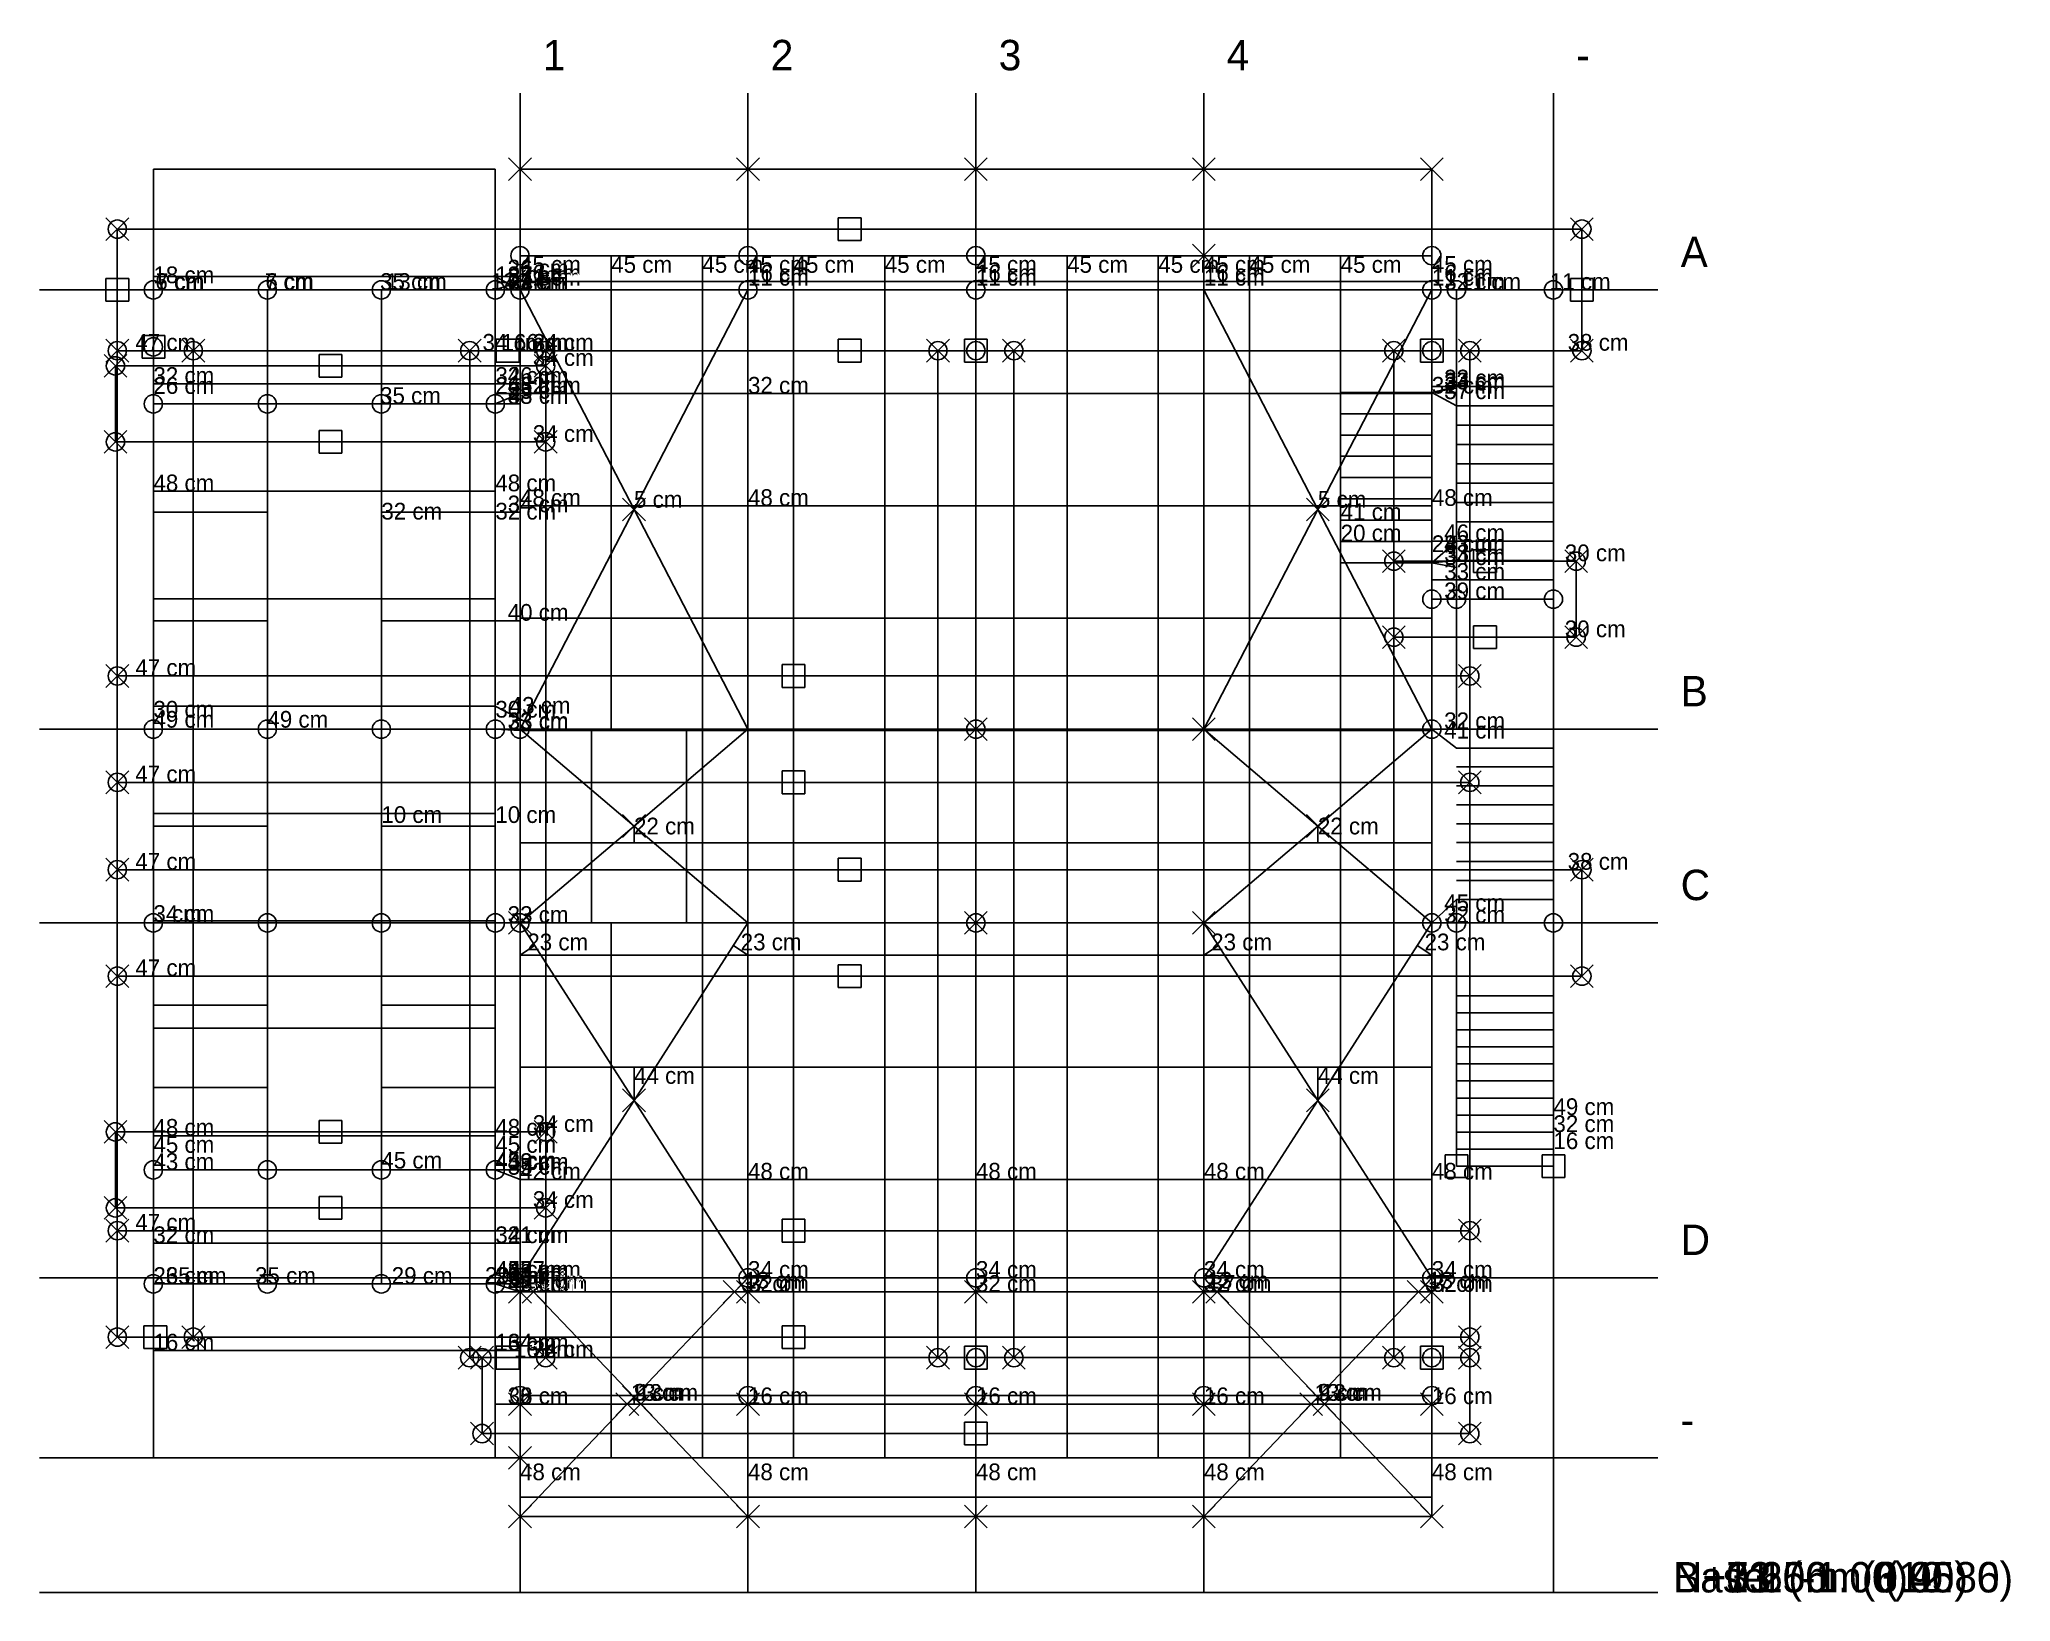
# Model space of a CAD drawing. Extents: x -6.3 to 19.6, y -1.9 to 18.7.
import ezdxf

# ---------------------------------------------------------------- set-up
doc = ezdxf.new("R2010")
doc.units = 0
for name, color, linetype in [('APOYOS', 5, 'CONTINUOUS'), ('AREAS', 251, 'CONTINUOUS'), ('CASI_UNIDAS', 6, 'CONTINUOUS'), ('EJES', 4, 'CONTINUOUS'), ('MECANISMO', 30, 'CONTINUOUS'), ('MODELO', 8, 'CONTINUOUS'), ('MUELLES', 2, 'CONTINUOUS'), ('PLANTAS', 3, 'CONTINUOUS'), ('SUELTOS', 1, 'CONTINUOUS')]:
    doc.layers.add(name, color=color, linetype=linetype)

msp = doc.modelspace()

# ---------------------------------------------------------------- texts
at = {"layer": 'CASI_UNIDAS', "color": 6}
for s, p in [('18 cm', (-4.825, 15.4583, 11.0217)), ('6 cm', (-4.7994, 15.37, 3.4399)), ('7 cm', (-4.7908, 15.37, 6.9135)), ('7 cm', (-3.3592, 15.37, 6.9135)), ('6 cm', (-3.3506, 15.37, 3.4399)), ('35 cm', (-1.8423, 15.37, 7.0733)), ('13 cm', (-1.7652, 15.37, 6.9236)), ('13 cm', (-0.3848, 15.37, 6.9236)), ('18 cm', (-0.325, 15.4583, 11.0217)), ('43 cm', (-0.2004, 15.37, 6.9791)), ('36 cm', (-0.1625, 15.5467, 10.9408)), ('37 cm', (-0.1625, 15.4583, 11.0217)), ('34 cm', (-0.1625, 15.4262, 11.0217)), ('33 cm', (-0.1625, 15.37, 1.55)), ('33 cm', (-0.1625, 15.37, 5.35)), ('33 cm', (-0.1625, 15.37, 7.25)), ('33 cm', (-0.1625, 15.37, 11.0329)), ('45 cm', (0, 15.595, 0.8)), ('45 cm', (0, 15.595, 3.45)), ('45 cm', (0, 15.595, 10.9847)), ('16 cm', (0, 15.4825, 10.9408)), ('11 cm', (0, 15.4262, 11.0217)), ('45 cm', (1.2, 15.595, 6.9)), ('45 cm', (2.4, 15.595, 6.9)), ('45 cm', (3, 15.595, 10.9847)), ('16 cm', (3, 15.4825, 10.9408)), ('11 cm', (3, 15.4262, 11.0217)), ('45 cm', (3.6, 15.595, 6.9)), ('45 cm', (4.8, 15.595, 6.9)), ('45 cm', (6, 15.595, 0.8)), ('45 cm', (6, 15.595, 10.9847)), ('45 cm', (6, 15.595, 3.45)), ('45 cm', (6, 15.595, 5.28)), ('16 cm', (6, 15.4825, 10.9408)), ('11 cm', (6, 15.4262, 11.0217)), ('45 cm', (7.2, 15.595, 6.9)), ('45 cm', (8.4, 15.595, 6.9)), ('45 cm', (9, 15.595, 10.9847)), ('45 cm', (9, 15.595, -1)), ('16 cm', (9, 15.4825, 10.9408)), ('11 cm', (9, 15.4262, 11.0217)), ('45 cm', (9.6, 15.595, 6.9)), ('45 cm', (10.8, 15.595, 6.9)), ('45 cm', (12, 15.595, 0.8)), ('45 cm', (12, 15.595, 10.9847)), ('45 cm', (12, 15.595, 3.45)), ('45 cm', (12, 15.595, 5.28)), ('16 cm', (12, 15.4825, 10.9408)), ('11 cm', (12, 15.4262, 11.0217)), ('32 cm', (12.1625, 15.37, 3.24)), ('32 cm', (12.1625, 15.37, 5.22)), ('11 cm', (12.3728, 15.37, 3.4192)), ('11 cm', (13.5522, 15.37, 3.4192)), ('47 cm', (-5.0625, 14.57, -1)), ('34 cm', (-0.4938, 14.57, -1)), ('16 cm', (-0.2438, 14.57, -1)), ('16 cm', (-0.0813, 14.57, -1)), ('34 cm', (0.1688, 14.57, -1)), ('38 cm', (13.7875, 14.57, -1)), ('34 cm', (0.1688, 14.37, -1)), ('32 cm', (-4.825, 14.1333, 11.0217)), ('32 cm', (-0.325, 14.1333, 11.0217)), ('46 cm', (-0.1625, 14.1333, 11.0217)), ('33 cm', (12.1625, 14.1, 5.25)), ('33 cm', (12.1625, 14.06, 5.22)), ('34 cm', (12.1625, 14.0475, 5.2411)), ('26 cm', (-4.825, 14.0017, 11.1833)), ('35 cm', (-1.8423, 13.87, 7.0733)), ('26 cm', (-0.325, 14.0017, 11.1833)), ('46 cm', (-0.1625, 14.005, 11.0217)), ('48 cm', (-0.1625, 13.87, 7.075)), ('48 cm', (-0.1625, 13.87, 11.0367)), ('35 cm', (-0.1625, 13.9375, 11.1833)), ('33 cm', (-0.1625, 13.87, 3.45)), ('33 cm', (-0.1625, 13.87, 6.9)), ('33 cm', (-0.1625, 13.87, 10.86)), ('33 cm', (-0.1625, 13.87, -1)), ('32 cm', (0, 14.005, 11.0217)), ('32 cm', (3, 14.005, 11.0217)), ('32 cm', (12, 14.005, 11.0217)), ('37 cm', (12.1625, 13.9327, 5.04)), ('34 cm', (0.1688, 13.37, -1)), ('48 cm', (-4.825, 12.72, 11.1025)), ('48 cm', (-0.325, 12.72, 11.1025)), ('48 cm', (0, 12.5275, 11.1025)), ('5 cm', (1.5, 12.5038, 11.341)), ('48 cm', (3, 12.5275, 11.1025)), ('5 cm', (10.5, 12.5038, 11.341)), ('48 cm', (12, 12.5275, 11.1025)), ('32 cm', (-1.825, 12.3482, 5.5941)), ('32 cm', (-0.325, 12.3482, 5.5941)), ('34 cm', (-0.1625, 12.4433, 3.5066)), ('41 cm', (10.8, 12.34, 6.6975)), ('20 cm', (10.8, 12.06, 6.7988)), ('46 cm', (12.1625, 12.0636, 3.615)), ('28 cm', (12, 11.92, 6.6975)), ('43 cm', (12.1625, 11.9218, 3.78)), ('33 cm', (12.1625, 11.7945, 3.6)), ('34 cm', (12.1625, 11.7495, 3.4931)), ('30 cm', (13.75, 11.8, -1)), ('33 cm', (12.1625, 11.5545, 3.435)), ('39 cm', (12.1625, 11.3, 3.345)), ('40 cm', (-0.1625, 11.0167, 3.5632)), ('30 cm', (13.75, 10.8, -1)), ('47 cm', (-5.0625, 10.29, -1)), ('30 cm', (-4.825, 9.7417, 11.6683)), ('30 cm', (-0.325, 9.7417, 11.6683)), ('43 cm', (-0.1358, 9.7931, 11.6494)), ('49 cm', (-4.825, 9.6093, 3.2067)), ('49 cm', (-3.325, 9.6093, 3.2067)), ('33 cm', (-0.1625, 9.59, 1.8897)), ('33 cm', (-0.1625, 9.59, 3.7897)), ('33 cm', (-0.1625, 9.59, 5.6897)), ('33 cm', (-0.1625, 9.59, 11.6664)), ('33 cm', (-0.1625, 9.59, 11.6413)), ('33 cm', (-0.1625, 9.5813, 11.6683)), ('41 cm', (12.1625, 9.4656, 3.06)), ('32 cm', (12.1625, 9.59, 3.24)), ('47 cm', (-5.0625, 8.89, -1)), ('10 cm', (-1.825, 8.3555, 1.9591)), ('10 cm', (-0.325, 8.3555, 1.9591)), ('22 cm', (1.5, 8.205, 11.8177)), ('22 cm', (10.5, 8.205, 11.8177)), ('47 cm', (-5.0625, 7.74, -1)), ('38 cm', (13.7875, 7.74, -1)), ('34 cm', (-4.825, 7.0535, 6.73)), ('3 cm', (-4.825, 7.0533, 11.9917)), ('45 cm', (12.1625, 7.195, 1.62)), ('33 cm', (-0.1625, 7.04, 0.1978)), ('33 cm', (-0.1625, 7.04, 2.0921)), ('33 cm', (-0.1625, 7.04, 3.9921)), ('33 cm', (-0.1625, 7.04, 5.8921)), ('33 cm', (-0.1625, 7.04, 11.9454)), ('33 cm', (-0.1625, 7.04, 11.9695)), ('32 cm', (12.1625, 7.04, 1.62)), ('23 cm', (0.0959, 6.6795, 11.9961)), ('23 cm', (2.9041, 6.6795, 11.9961)), ('23 cm', (9.0959, 6.6795, 11.9961)), ('23 cm', (11.9041, 6.6795, 11.9961)), ('47 cm', (-5.0625, 6.34, -1)), ('44 cm', (1.5, 4.9225, 12.1832)), ('44 cm', (10.5, 4.9225, 12.1832)), ('49 cm', (13.6, 4.512, 0.243)), ('48 cm', (-4.825, 4.24, 12.5575)), ('48 cm', (-0.325, 4.24, 12.5575)), ('34 cm', (0.1688, 4.29, -1)), ('32 cm', (13.6, 4.288, 0.162)), ('45 cm', (-4.825, 4.015, 12.315)), ('45 cm', (-0.325, 4.015, 12.315)), ('16 cm', (13.6, 4.064, 0.081)), ('43 cm', (-4.825, 3.79, 12.5832)), ('45 cm', (-1.825, 3.8074, 0.2237)), ('45 cm', (-0.325, 3.8074, 0.2237)), ('43 cm', (-0.325, 3.79, 12.5832)), ('49 cm', (-0.1625, 3.7891, 12.5505)), ('33 cm', (-0.1625, 3.79, 3.45)), ('33 cm', (-0.1625, 3.79, 6.9)), ('33 cm', (-0.1625, 3.79, 10.86)), ('33 cm', (-0.1625, 3.79, -1)), ('35 cm', (-0.1625, 3.7263, 12.315)), ('42 cm', (0, 3.6615, 12.5245)), ('48 cm', (3, 3.6625, 12.5575)), ('48 cm', (6, 3.6625, 12.5575)), ('48 cm', (9, 3.6625, 12.5575)), ('48 cm', (12, 3.6625, 12.5575)), ('34 cm', (0.1688, 3.29, -1)), ('47 cm', (-5.0625, 2.99, -1)), ('32 cm', (-4.825, 2.8267, 12.6383)), ('32 cm', (-0.325, 2.8267, 12.6383)), ('41 cm', (-0.1625, 2.826, 12.6032)), ('26 cm', (-4.825, 2.29, 12.669)), ('35 cm', (-4.6628, 2.29, 3.514)), ('35 cm', (-3.4872, 2.29, 3.514)), ('29 cm', (-1.6884, 2.29, 3.5039)), ('29 cm', (-0.4616, 2.29, 3.5039)), ('45 cm', (-0.325, 2.37, 0.225)), ('26 cm', (-0.325, 2.29, 12.669)), ('47 cm', (-0.1625, 2.37, 12.6282)), ('46 cm', (-0.1625, 2.185, 12.6383)), ('33 cm', (-0.1625, 2.37, 10.86)), ('33 cm', (-0.1625, 2.37, -1)), ('33 cm', (-0.1625, 2.33, 0.45)), ('33 cm', (-0.1625, 2.33, 2.35)), ('33 cm', (-0.1625, 2.33, 4.25)), ('33 cm', (-0.1625, 2.33, 6.15)), ('33 cm', (-0.1625, 2.33, 11.9454)), ('33 cm', (-0.1625, 2.33, 12.4564)), ('33 cm', (-0.1625, 2.29, 6.9)), ('33 cm', (-0.1625, 2.29, -1)), ('38 cm', (-0.1625, 2.2895, 12.6326)), ('34 cm', (-0.1625, 2.2375, 12.4767)), ('27 cm', (0, 2.3693, 12.592)), ('25 cm', (0, 2.1844, 12.6016)), ('13 cm', (0.0465, 2.2289, 12.4719)), ('31 cm', (0.0884, 2.1844, 12.6016)), ('37 cm', (2.9116, 2.185, 12.6383)), ('13 cm', (2.9535, 2.2289, 12.4719)), ('34 cm', (3, 2.37, 12.6282)), ('32 cm', (3, 2.185, 12.6383)), ('34 cm', (6, 2.37, 12.6282)), ('32 cm', (6, 2.185, 12.6383)), ('34 cm', (9, 2.37, 12.6282)), ('32 cm', (9, 2.185, 12.6383)), ('13 cm', (9.0465, 2.2289, 12.4719)), ('37 cm', (9.0884, 2.185, 12.6383)), ('37 cm', (11.9116, 2.185, 12.6383)), ('13 cm', (11.9535, 2.2289, 12.4719)), ('34 cm', (12, 2.37, 12.6282)), ('32 cm', (12, 2.185, 12.6383)), ('16 cm', (-4.825, 1.4133, 12.7192)), ('16 cm', (-0.325, 1.4133, 12.7192)), ('34 cm', (-0.1625, 1.4131, 12.6805)), ('16 cm', (-0.0813, 1.32, -1)), ('34 cm', (0.1688, 1.32, -1)), ('36 cm', (-0.1625, 0.7075, 12.7192)), ('8 cm', (0, 0.7073, 12.6788)), ('13 cm', (1.4581, 0.7514, 12.6335)), ('9 cm', (1.5, 0.7537, 12.6333)), ('13 cm', (1.5419, 0.7514, 12.6335)), ('16 cm', (3, 0.7075, 12.7192)), ('16 cm', (6, 0.7075, 12.7192)), ('16 cm', (9, 0.7075, 12.7192)), ('13 cm', (10.4581, 0.7514, 12.6335)), ('9 cm', (10.5, 0.7537, 12.6333)), ('13 cm', (10.5419, 0.7514, 12.6335)), ('16 cm', (12, 0.7075, 12.7192)), ('48 cm', (0, -0.2936, 10.9486)), ('48 cm', (3, -0.2936, 10.9486)), ('48 cm', (6, -0.2936, 10.9486)), ('48 cm', (9, -0.2936, 10.9486)), ('48 cm', (12, -0.2936, 10.9486))]:
    msp.add_text(s, height=0.22, dxfattribs=at).set_placement(p)
at = {"layer": 'EJES', "color": 4}
for s, p in [('1', (0.3, 18.26, -1)), ('2', (3.3, 18.26, -1)), ('3', (6.3, 18.26, -1)), ('4', (9.3, 18.26, -1)), ('-', (13.9, 18.26, -1)), ('A', (15.275, 15.67, -1)), ('B', (15.275, 9.89, -1)), ('C', (15.275, 7.34, -1)), ('D', (15.275, 2.67, -1)), ('-', (15.275, 0.3, -1))]:
    msp.add_text(s, height=0.4, dxfattribs=at).set_placement(p)
at = {"layer": 'PLANTAS', "color": 3}
for s, p in [('Base  (-1.00)', (15.175, -1.77, -1)), ('N+0.20m  (0.00)', (15.175, -1.77)), ('N+3.65m  (3.45)', (15.175, -1.77, 3.45)), ('N+7.10m  (6.90)', (15.175, -1.77, 6.9)), ('N+11.06m  (10.86)', (15.175, -1.77, 10.86)), ('N+13.00m  (12.80)', (15.175, -1.77, 12.8))]:
    msp.add_text(s, height=0.4, dxfattribs=at).set_placement(p)

# ---------------------------------------------------------------- linework, layer by layer
at = {"layer": 'APOYOS', "color": 5}
for p, q in [((4.4875, 16.32, -1), (4.1875, 16.32, -1)), ((4.1875, 16.32, -1), (4.1875, 16.02, -1)), ((4.4875, 16.02, -1), (4.4875, 16.32, -1)), ((4.1875, 16.02, -1), (4.4875, 16.02, -1)), ((-5.15, 15.52, -1), (-5.45, 15.52, -1)), ((-5.45, 15.52, -1), (-5.45, 15.22, -1)), ((-5.15, 15.22, -1), (-5.15, 15.52, -1)), ((14.125, 15.52, -1), (13.825, 15.52, -1)), ((13.825, 15.52, -1), (13.825, 15.22, -1)), ((14.125, 15.22, -1), (14.125, 15.52, -1)), ((-5.45, 15.22, -1), (-5.15, 15.22, -1)), ((13.825, 15.22, -1), (14.125, 15.22, -1)), ((-4.675, 14.77, -1), (-4.975, 14.77, -1)), ((-4.975, 14.77, -1), (-4.975, 14.47, -1)), ((-4.675, 14.47, -1), (-4.675, 14.77, -1)), ((-0.0125, 14.72, -1), (-0.3125, 14.72, -1)), ((-0.3125, 14.72, -1), (-0.3125, 14.42, -1)), ((-0.0125, 14.42, -1), (-0.0125, 14.72, -1)), ((4.4875, 14.72, -1), (4.1875, 14.72, -1)), ((4.1875, 14.72, -1), (4.1875, 14.42, -1)), ((4.4875, 14.42, -1), (4.4875, 14.72, -1)), ((6.15, 14.72, -1), (5.85, 14.72, -1)), ((5.85, 14.72, -1), (5.85, 14.42, -1)), ((6.15, 14.42, -1), (6.15, 14.72, -1)), ((12.15, 14.72, -1), (11.85, 14.72, -1)), ((11.85, 14.72, -1), (11.85, 14.42, -1)), ((12.15, 14.42, -1), (12.15, 14.72, -1)), ((-4.975, 14.47, -1), (-4.675, 14.47, -1)), ((-2.3438, 14.52, -1), (-2.6437, 14.52, -1)), ((-2.6437, 14.52, -1), (-2.6437, 14.22, -1)), ((-2.3438, 14.22, -1), (-2.3438, 14.52, -1)), ((-0.3125, 14.42, -1), (-0.0125, 14.42, -1)), ((4.1875, 14.42, -1), (4.4875, 14.42, -1)), ((5.85, 14.42, -1), (6.15, 14.42, -1)), ((11.85, 14.42, -1), (12.15, 14.42, -1)), ((-2.6437, 14.22, -1), (-2.3438, 14.22, -1)), ((-2.3438, 13.52, -1), (-2.6437, 13.52, -1)), ((-2.6437, 13.52, -1), (-2.6437, 13.22, -1)), ((-2.3438, 13.22, -1), (-2.3438, 13.52, -1)), ((-2.6437, 13.22, -1), (-2.3438, 13.22, -1)), ((12.85, 11.95, -1), (12.55, 11.95, -1)), ((12.55, 11.95, -1), (12.55, 11.65, -1)), ((12.85, 11.65, -1), (12.85, 11.95, -1)), ((12.55, 11.65, -1), (12.85, 11.65, -1)), ((12.85, 10.95, -1), (12.55, 10.95, -1)), ((12.55, 10.95, -1), (12.55, 10.65, -1)), ((12.85, 10.65, -1), (12.85, 10.95, -1)), ((12.55, 10.65, -1), (12.85, 10.65, -1)), ((3.75, 10.44, -1), (3.45, 10.44, -1)), ((3.45, 10.44, -1), (3.45, 10.14, -1)), ((3.75, 10.14, -1), (3.75, 10.44, -1)), ((3.45, 10.14, -1), (3.75, 10.14, -1)), ((3.75, 9.04, -1), (3.45, 9.04, -1)), ((3.45, 9.04, -1), (3.45, 8.74, -1)), ((3.75, 8.74, -1), (3.75, 9.04, -1)), ((3.45, 8.74, -1), (3.75, 8.74, -1)), ((4.4875, 7.89, -1), (4.1875, 7.89, -1)), ((4.1875, 7.89, -1), (4.1875, 7.59, -1)), ((4.4875, 7.59, -1), (4.4875, 7.89, -1)), ((4.1875, 7.59, -1), (4.4875, 7.59, -1)), ((4.4875, 6.49, -1), (4.1875, 6.49, -1)), ((4.1875, 6.49, -1), (4.1875, 6.19, -1)), ((4.4875, 6.19, -1), (4.4875, 6.49, -1)), ((4.1875, 6.19, -1), (4.4875, 6.19, -1)), ((-2.3438, 4.44, -1), (-2.6437, 4.44, -1)), ((-2.6437, 4.44, -1), (-2.6437, 4.14, -1)), ((-2.3438, 4.14, -1), (-2.3438, 4.44, -1)), ((-2.6437, 4.14, -1), (-2.3438, 4.14, -1)), ((12.475, 3.99), (12.175, 3.99)), ((12.175, 3.99), (12.175, 3.69)), ((12.475, 3.69), (12.475, 3.99)), ((13.75, 3.99), (13.45, 3.99)), ((13.45, 3.99), (13.45, 3.69)), ((13.75, 3.69), (13.75, 3.99)), ((12.175, 3.69), (12.475, 3.69)), ((13.45, 3.69), (13.75, 3.69)), ((-2.3438, 3.44, -1), (-2.6437, 3.44, -1)), ((-2.6437, 3.44, -1), (-2.6437, 3.14, -1)), ((-2.3438, 3.14, -1), (-2.3438, 3.44, -1)), ((-2.6437, 3.14, -1), (-2.3438, 3.14, -1)), ((3.75, 3.14, -1), (3.45, 3.14, -1)), ((3.45, 3.14, -1), (3.45, 2.84, -1)), ((3.75, 2.84, -1), (3.75, 3.14, -1)), ((3.45, 2.84, -1), (3.75, 2.84, -1)), ((-4.65, 1.74, -1), (-4.95, 1.74, -1)), ((-4.95, 1.74, -1), (-4.95, 1.44, -1)), ((-4.65, 1.44, -1), (-4.65, 1.74, -1)), ((3.75, 1.74, -1), (3.45, 1.74, -1)), ((3.45, 1.74, -1), (3.45, 1.44, -1)), ((3.75, 1.44, -1), (3.75, 1.74, -1)), ((-4.95, 1.44, -1), (-4.65, 1.44, -1)), ((-0.0125, 1.47, -1), (-0.3125, 1.47, -1)), ((-0.3125, 1.47, -1), (-0.3125, 1.17, -1)), ((-0.0125, 1.17, -1), (-0.0125, 1.47, -1)), ((3.45, 1.44, -1), (3.75, 1.44, -1)), ((6.15, 1.47, -1), (5.85, 1.47, -1)), ((5.85, 1.47, -1), (5.85, 1.17, -1)), ((6.15, 1.17, -1), (6.15, 1.47, -1)), ((12.15, 1.47, -1), (11.85, 1.47, -1)), ((11.85, 1.47, -1), (11.85, 1.17, -1)), ((12.15, 1.17, -1), (12.15, 1.47, -1)), ((-0.3125, 1.17, -1), (-0.0125, 1.17, -1)), ((5.85, 1.17, -1), (6.15, 1.17, -1)), ((11.85, 1.17, -1), (12.15, 1.17, -1)), ((6.15, 0.47, -1), (5.85, 0.47, -1)), ((5.85, 0.47, -1), (5.85, 0.17, -1)), ((6.15, 0.17, -1), (6.15, 0.47, -1)), ((5.85, 0.17, -1), (6.15, 0.17, -1))]:
    msp.add_line(p, q, dxfattribs=at)
at = {"layer": 'AREAS', "color": 251}
for p, q in [((13.975, 16.17, -1), (-5.3, 16.17, -1)), ((-5.3, 16.17, -1), (-5.3, 14.57, -1)), ((13.975, 14.57, -1), (13.975, 16.17, -1)), ((-3.325, 15.37, 1.4), (-4.825, 15.37, 1.4)), ((-4.825, 15.37, 1.4), (-4.825, 13.87, 1.4)), ((-3.325, 15.37, 3.3), (-4.825, 15.37, 3.3)), ((-4.825, 15.37, 3.3), (-4.825, 13.87, 3.3)), ((-3.325, 15.37, 5.2), (-4.825, 15.37, 5.2)), ((-4.825, 15.37, 5.2), (-4.825, 13.87, 5.2)), ((-3.325, 15.37, 7.1), (-4.825, 15.37, 7.1)), ((-4.825, 15.37, 7.1), (-4.825, 13.87, 7.1)), ((-3.325, 13.87, 1.4), (-3.325, 15.37, 1.4)), ((-1.825, 15.37, 1.55), (-3.325, 15.37, 1.4)), ((-3.325, 15.37, 1.4), (-3.325, 13.87, 1.4)), ((-3.325, 13.87, 3.3), (-3.325, 15.37, 3.3)), ((-1.825, 15.37, 3.45), (-3.325, 15.37, 3.3)), ((-3.325, 15.37, 3.3), (-3.325, 13.87, 3.3)), ((-3.325, 13.87, 5.2), (-3.325, 15.37, 5.2)), ((-1.825, 15.37, 5.35), (-3.325, 15.37, 5.2)), ((-3.325, 15.37, 5.2), (-3.325, 13.87, 5.2)), ((-3.325, 13.87, 7.1), (-3.325, 15.37, 7.1)), ((-1.825, 15.37, 7.25), (-3.325, 15.37, 7.1)), ((-3.325, 15.37, 7.1), (-3.325, 13.87, 7.1)), ((-1.825, 13.87, 1.55), (-1.825, 15.37, 1.55)), ((-0.325, 15.37, 1.55), (-1.825, 15.37, 1.55)), ((-1.825, 15.37, 1.55), (-1.825, 13.87, 1.55)), ((-1.825, 13.87, 3.45), (-1.825, 15.37, 3.45)), ((-0.325, 15.37, 3.45), (-1.825, 15.37, 3.45)), ((-1.825, 15.37, 3.45), (-1.825, 13.87, 3.45)), ((-1.825, 13.87, 5.35), (-1.825, 15.37, 5.35)), ((-0.325, 15.37, 5.35), (-1.825, 15.37, 5.35)), ((-1.825, 15.37, 5.35), (-1.825, 13.87, 5.35)), ((-1.825, 13.87, 7.25), (-1.825, 15.37, 7.25)), ((-0.325, 15.37, 7.25), (-1.825, 15.37, 7.25)), ((-1.825, 15.37, 7.25), (-1.825, 13.87, 7.25)), ((-0.325, 13.87, 1.55), (-0.325, 15.37, 1.55)), ((-0.325, 13.87, 3.45), (-0.325, 15.37, 3.45)), ((-0.325, 13.87, 5.35), (-0.325, 15.37, 5.35)), ((-0.325, 13.87, 7.25), (-0.325, 15.37, 7.25)), ((6, 15.37, 3.45), (0, 15.37, 3.45)), ((0, 15.37, 3.45), (0, 9.59, 3.45)), ((3, 15.37, 6.9), (0, 15.37, 6.9)), ((0, 15.37, 6.9), (0, 9.59, 6.9)), ((3, 9.59, 6.9), (3, 15.37, 6.9)), ((6, 9.59, 3.45), (6, 15.37, 3.45)), ((12, 15.37, 3.45), (6, 15.37, 3.45)), ((6, 15.37, 3.45), (6, 9.59, 3.45)), ((12, 15.37, 5.28), (10.8, 15.37, 5.28)), ((10.8, 15.37, 5.28), (10.8, 14.02, 5.28)), ((12, 9.59, 3.45), (12, 15.37, 3.45)), ((12, 14.02, 5.28), (12, 15.37, 5.28)), ((13.6, 15.37, 5.22), (12.325, 15.37, 5.22)), ((12.325, 15.37, 5.22), (12.325, 14.1, 5.22)), ((13.6, 14.1, 5.22), (13.6, 15.37, 5.22)), ((-5.3, 14.57, -1), (13.975, 14.57, -1)), ((-4.3, 14.57, -1), (-5.3, 14.57, -1)), ((-5.3, 14.57, -1), (-5.3, 1.59, -1)), ((-4.3, 1.59, -1), (-4.3, 14.57, -1)), ((0.3375, 14.57, -1), (-0.6625, 14.57, -1)), ((-0.6625, 14.57, -1), (-0.6625, 1.32, -1)), ((0.3375, 1.32, -1), (0.3375, 14.57, -1)), ((6.5, 14.57, -1), (5.5, 14.57, -1)), ((5.5, 14.57, -1), (5.5, 1.32, -1)), ((6.5, 1.32, -1), (6.5, 14.57, -1)), ((12.5, 14.57, -1), (11.5, 14.57, -1)), ((11.5, 14.57, -1), (11.5, 1.32, -1)), ((12.5, 1.32, -1), (12.5, 14.57, -1)), ((0.3375, 14.37, -1), (-5.325, 14.37, -1)), ((-5.325, 14.37, -1), (-5.325, 13.37, -1)), ((0.3375, 13.37, -1), (0.3375, 14.37, -1)), ((10.8, 14.02, 5.28), (12, 14.02, 5.28)), ((12.325, 14.1, 5.22), (13.6, 14.1, 5.22)), ((-3.325, 13.87, 1.4), (-4.825, 13.87, 1.4)), ((-4.825, 13.87, 1.4), (-4.825, 9.59, 1.0603)), ((-4.825, 13.87, 1.4), (-3.325, 13.87, 1.4)), ((-4.825, 13.87, 3.3), (-3.325, 13.87, 3.3)), ((-3.325, 13.87, 3.3), (-4.825, 13.87, 3.3)), ((-4.825, 13.87, 3.3), (-4.825, 9.59, 2.9603)), ((-4.825, 13.87, 5.2), (-3.325, 13.87, 5.2)), ((-4.825, 13.87, 7.1), (-3.325, 13.87, 7.1)), ((-3.325, 13.87, 7.1), (-4.825, 13.87, 7.1)), ((-4.825, 13.87, 7.1), (-4.825, 9.59, 6.7603)), ((-3.325, 13.87, 5.2), (-4.825, 13.87, 5.2)), ((-4.825, 13.87, 5.2), (-4.825, 9.59, 4.8603)), ((-3.325, 9.59, 1.0603), (-3.325, 13.87, 1.4)), ((-3.325, 13.87, 1.4), (-1.825, 13.87, 1.55)), ((-3.325, 13.87, 3.3), (-1.825, 13.87, 3.45)), ((-3.325, 9.59, 2.9603), (-3.325, 13.87, 3.3)), ((-3.325, 13.87, 5.2), (-1.825, 13.87, 5.35)), ((-3.325, 13.87, 7.1), (-1.825, 13.87, 7.25)), ((-3.325, 9.59, 6.7603), (-3.325, 13.87, 7.1)), ((-3.325, 9.59, 4.8603), (-3.325, 13.87, 5.2)), ((-1.825, 13.87, 1.55), (-0.325, 13.87, 1.55)), ((-1.825, 13.87, 3.45), (-0.325, 13.87, 3.45)), ((-1.825, 13.87, 5.35), (-0.325, 13.87, 5.35)), ((-1.825, 13.87, 7.25), (-0.325, 13.87, 7.25)), ((-0.325, 13.87, 5.35), (-1.825, 13.87, 5.35)), ((-1.825, 13.87, 5.35), (-1.825, 9.59, 5.6897)), ((-0.325, 13.87, 3.45), (-1.825, 13.87, 3.45)), ((-1.825, 13.87, 3.45), (-1.825, 9.59, 3.7897)), ((-0.325, 13.87, 1.55), (-1.825, 13.87, 1.55)), ((-1.825, 13.87, 1.55), (-1.825, 9.59, 1.8897)), ((-0.325, 9.59, 5.6897), (-0.325, 13.87, 5.35)), ((-0.325, 9.59, 3.7897), (-0.325, 13.87, 3.45)), ((-0.325, 9.59, 1.8897), (-0.325, 13.87, 1.55)), ((-5.325, 13.37, -1), (0.3375, 13.37, -1)), ((13.9, 11.8, -1), (11.5, 11.8, -1)), ((11.5, 11.8, -1), (11.5, 10.8, -1)), ((13.9, 10.8, -1), (13.9, 11.8, -1)), ((13.6, 11.3, 3.24), (12.325, 11.3, 3.24)), ((12.325, 11.3, 3.24), (12.325, 9.59, 3.24)), ((13.6, 9.59, 3.24), (13.6, 11.3, 3.24)), ((11.5, 10.8, -1), (13.9, 10.8, -1)), ((12.5, 10.29, -1), (-5.3, 10.29, -1)), ((-5.3, 10.29, -1), (-5.3, 8.89, -1)), ((12.5, 8.89, -1), (12.5, 10.29, -1)), ((-4.825, 9.59, 1.0603), (-3.325, 9.59, 1.0603)), ((-3.325, 9.59, 1.0603), (-4.825, 9.59, 1.0603)), ((-4.825, 9.59, 1.0603), (-4.825, 7.04, 0.8579)), ((-4.825, 9.59, 2.9603), (-3.325, 9.59, 2.9603)), ((-3.325, 9.59, 2.9603), (-4.825, 9.59, 2.9603)), ((-4.825, 9.59, 2.9603), (-4.825, 7.04, 2.7579)), ((-4.825, 9.59, 6.7603), (-3.325, 9.59, 6.7603)), ((-3.325, 9.59, 6.7603), (-4.825, 9.59, 6.7603)), ((-4.825, 9.59, 6.7603), (-4.825, 7.04, 6.5579)), ((-3.325, 9.59, 4.8603), (-4.825, 9.59, 4.8603)), ((-4.825, 9.59, 4.8603), (-4.825, 7.04, 4.6579)), ((-4.825, 9.59, 4.8603), (-3.325, 9.59, 4.8603)), ((-3.325, 7.04, 0.8579), (-3.325, 9.59, 1.0603)), ((-3.325, 7.04, 2.7579), (-3.325, 9.59, 2.9603)), ((-3.325, 7.04, 6.5579), (-3.325, 9.59, 6.7603)), ((-3.325, 7.04, 4.6579), (-3.325, 9.59, 4.8603)), ((-0.325, 9.59), (-1.825, 9.59)), ((-1.825, 9.59), (-1.825, 7.04, 0.1978)), ((-1.825, 9.59, 5.6897), (-0.325, 9.59, 5.6897)), ((-1.825, 9.59, 3.7897), (-0.325, 9.59, 3.7897)), ((-0.325, 9.59, 1.8897), (-1.825, 9.59, 1.8897)), ((-1.825, 9.59, 1.8897), (-1.825, 7.04, 2.0921)), ((-0.325, 9.59, 3.7897), (-1.825, 9.59, 3.7897)), ((-1.825, 9.59, 3.7897), (-1.825, 7.04, 3.9921)), ((-0.325, 9.59, 5.6897), (-1.825, 9.59, 5.6897)), ((-1.825, 9.59, 5.6897), (-1.825, 7.04, 5.8921)), ((-1.825, 9.59, 1.8897), (-0.325, 9.59, 1.8897)), ((-0.325, 7.04, 0.1978), (-0.325, 9.59)), ((-0.325, 7.04, 2.0921), (-0.325, 9.59, 1.8897)), ((-0.325, 7.04, 3.9921), (-0.325, 9.59, 3.7897)), ((-0.325, 7.04, 5.8921), (-0.325, 9.59, 5.6897)), ((0, 9.59, 3.45), (6, 9.59, 3.45)), ((0, 9.59, 6.9), (3, 9.59, 6.9)), ((3, 9.59, 6.9), (0, 9.59, 6.9)), ((0, 9.59, 6.9), (0, 7.04, 6.9)), ((6, 9.59, 3.45), (2.19, 9.59, 3.45)), ((2.19, 9.59, 3.45), (2.19, 7.04, 3.45)), ((3, 7.04, 6.9), (3, 9.59, 6.9)), ((12, 9.59, 6.9), (3, 9.59, 6.9)), ((3, 9.59, 6.9), (3, 7.04, 6.9)), ((6, 9.59, 3.45), (12, 9.59, 3.45)), ((12, 9.59, 3.45), (6, 9.59, 3.45)), ((6, 9.59, 3.45), (6, 7.04, 3.45)), ((6, 7.04, 3.45), (6, 9.59, 3.45)), ((12, 7.04, 3.45), (12, 9.59, 3.45)), ((12, 7.04, 6.9), (12, 9.59, 6.9)), ((12.325, 9.59, 3.24), (13.6, 9.59, 3.24)), ((-5.3, 8.89, -1), (12.5, 8.89, -1)), ((13.975, 7.74, -1), (-5.3, 7.74, -1)), ((-5.3, 7.74, -1), (-5.3, 6.34, -1)), ((13.975, 6.34, -1), (13.975, 7.74, -1)), ((13.6, 7.35, 1.62), (12.325, 7.35, 1.62)), ((12.325, 7.35, 1.62), (12.325, 6.08, 1.62)), ((13.6, 6.08, 1.62), (13.6, 7.35, 1.62)), ((-3.325, 7.04, 0.8579), (-4.825, 7.04, 0.8579)), ((-4.825, 7.04, 0.8579), (-4.825, 3.79, 0.6)), ((-4.825, 7.04, 0.8579), (-3.325, 7.04, 0.8579)), ((-4.825, 7.04, 2.7579), (-3.325, 7.04, 2.7579)), ((-3.325, 7.04, 2.7579), (-4.825, 7.04, 2.7579)), ((-4.825, 7.04, 2.7579), (-4.825, 3.79, 2.5)), ((-3.325, 7.04, 6.5579), (-4.825, 7.04, 6.5579)), ((-4.825, 7.04, 6.5579), (-4.825, 3.79, 6.3)), ((-4.825, 7.04, 6.5579), (-3.325, 7.04, 6.5579)), ((-3.325, 7.04, 4.6579), (-4.825, 7.04, 4.6579)), ((-4.825, 7.04, 4.6579), (-4.825, 3.79, 4.4)), ((-4.825, 7.04, 4.6579), (-3.325, 7.04, 4.6579)), ((-3.325, 3.79, 0.6), (-3.325, 7.04, 0.8579)), ((-3.325, 3.79, 2.5), (-3.325, 7.04, 2.7579)), ((-3.325, 3.79, 6.3), (-3.325, 7.04, 6.5579)), ((-3.325, 3.79, 4.4), (-3.325, 7.04, 4.6579)), ((-0.325, 7.04, 0.1978), (-1.825, 7.04, 0.1978)), ((-1.825, 7.04, 0.1978), (-1.825, 3.79, 0.45)), ((-1.825, 7.04, 0.1978), (-0.325, 7.04, 0.1978)), ((-0.325, 7.04, 2.0921), (-1.825, 7.04, 2.0921)), ((-1.825, 7.04, 2.0921), (-1.825, 3.79, 2.35)), ((-1.825, 7.04, 2.0921), (-0.325, 7.04, 2.0921)), ((-0.325, 7.04, 3.9921), (-1.825, 7.04, 3.9921)), ((-1.825, 7.04, 3.9921), (-1.825, 3.79, 4.25)), ((-1.825, 7.04, 3.9921), (-0.325, 7.04, 3.9921)), ((-0.325, 7.04, 5.8921), (-1.825, 7.04, 5.8921)), ((-1.825, 7.04, 5.8921), (-1.825, 3.79, 6.15)), ((-1.825, 7.04, 5.8921), (-0.325, 7.04, 5.8921)), ((-0.325, 3.79, 0.45), (-0.325, 7.04, 0.1978)), ((-0.325, 3.79, 2.35), (-0.325, 7.04, 2.0921)), ((-0.325, 3.79, 4.25), (-0.325, 7.04, 3.9921)), ((-0.325, 3.79, 6.15), (-0.325, 7.04, 5.8921)), ((6, 7.04, 3.45), (0, 7.04, 3.45)), ((0, 7.04, 3.45), (0, 2.37, 3.45)), ((0, 7.04, 6.9), (3, 7.04, 6.9)), ((3, 7.04, 6.9), (0, 7.04, 6.9)), ((0, 7.04, 6.9), (0, 2.37, 6.9)), ((2.19, 7.04, 3.45), (6, 7.04, 3.45)), ((3, 2.37, 6.9), (3, 7.04, 6.9)), ((12, 7.04, 6.9), (3, 7.04, 6.9)), ((3, 7.04, 6.9), (3, 2.37, 6.9)), ((3, 7.04, 6.9), (12, 7.04, 6.9)), ((6, 7.04, 3.45), (12, 7.04, 3.45)), ((6, 2.37, 3.45), (6, 7.04, 3.45)), ((12, 7.04, 3.45), (6, 7.04, 3.45)), ((6, 7.04, 3.45), (6, 2.37, 3.45)), ((12, 2.37, 3.45), (12, 7.04, 3.45)), ((12, 2.37, 6.9), (12, 7.04, 6.9)), ((-5.3, 6.34, -1), (13.975, 6.34, -1)), ((12.325, 6.08, 1.62), (13.6, 6.08, 1.62)), ((0.3375, 4.29, -1), (-5.325, 4.29, -1)), ((-5.325, 4.29, -1), (-5.325, 3.29, -1)), ((0.3375, 3.29, -1), (0.3375, 4.29, -1)), ((-3.325, 3.79, 0.6), (-4.825, 3.79, 0.6)), ((-4.825, 3.79, 0.6), (-4.825, 2.29, 0.6)), ((-4.825, 3.79, 0.6), (-3.325, 3.79, 0.6)), ((-3.325, 3.79, 2.5), (-4.825, 3.79, 2.5)), ((-4.825, 3.79, 2.5), (-4.825, 2.29, 2.5)), ((-4.825, 3.79, 2.5), (-3.325, 3.79, 2.5)), ((-4.825, 3.79, 6.3), (-3.325, 3.79, 6.3)), ((-3.325, 3.79, 4.4), (-4.825, 3.79, 4.4)), ((-4.825, 3.79, 4.4), (-4.825, 2.29, 4.4)), ((-3.325, 3.79, 6.3), (-4.825, 3.79, 6.3)), ((-4.825, 3.79, 6.3), (-4.825, 2.29, 6.3)), ((-4.825, 3.79, 4.4), (-3.325, 3.79, 4.4)), ((-3.325, 2.29, 0.6), (-3.325, 3.79, 0.6)), ((-3.325, 3.79, 0.6), (-3.325, 2.29, 0.6)), ((-1.825, 3.79, 0.45), (-3.325, 3.79, 0.6)), ((-3.325, 2.29, 2.5), (-3.325, 3.79, 2.5)), ((-3.325, 2.29, 4.4), (-3.325, 3.79, 4.4)), ((-3.325, 2.29, 6.3), (-3.325, 3.79, 6.3)), ((-3.325, 3.79, 6.3), (-3.325, 2.29, 6.3)), ((-1.825, 3.79, 6.15), (-3.325, 3.79, 6.3)), ((-3.325, 3.79, 4.4), (-3.325, 2.29, 4.4)), ((-1.825, 3.79, 4.25), (-3.325, 3.79, 4.4)), ((-3.325, 3.79, 2.5), (-3.325, 2.29, 2.5)), ((-1.825, 3.79, 2.35), (-3.325, 3.79, 2.5)), ((-0.325, 3.79, 0.45), (-1.825, 3.79, 0.45)), ((-1.825, 3.79, 0.45), (-1.825, 2.29, 0.45)), ((-1.825, 3.79, 0.45), (-0.325, 3.79, 0.45)), ((-1.825, 2.29, 0.45), (-1.825, 3.79, 0.45)), ((-0.325, 3.79, 2.35), (-1.825, 3.79, 2.35)), ((-1.825, 3.79, 2.35), (-1.825, 2.29, 2.35)), ((-0.325, 3.79, 4.25), (-1.825, 3.79, 4.25)), ((-1.825, 3.79, 4.25), (-1.825, 2.29, 4.25)), ((-0.325, 3.79, 6.15), (-1.825, 3.79, 6.15)), ((-1.825, 3.79, 6.15), (-1.825, 2.29, 6.15)), ((-1.825, 2.29, 6.15), (-1.825, 3.79, 6.15)), ((-1.825, 2.29, 4.25), (-1.825, 3.79, 4.25)), ((-1.825, 2.29, 2.35), (-1.825, 3.79, 2.35)), ((-1.825, 3.79, 2.35), (-0.325, 3.79, 2.35)), ((-1.825, 3.79, 4.25), (-0.325, 3.79, 4.25)), ((-1.825, 3.79, 6.15), (-0.325, 3.79, 6.15)), ((-0.325, 2.29, 0.45), (-0.325, 3.79, 0.45)), ((-0.325, 2.29, 2.35), (-0.325, 3.79, 2.35)), ((-0.325, 2.29, 4.25), (-0.325, 3.79, 4.25)), ((-0.325, 2.29, 6.15), (-0.325, 3.79, 6.15)), ((-5.325, 3.29, -1), (0.3375, 3.29, -1)), ((12.5, 2.99, -1), (-5.3, 2.99, -1)), ((-5.3, 2.99, -1), (-5.3, 1.59, -1)), ((12.5, 1.59, -1), (12.5, 2.99, -1)), ((0, 2.37, 3.45), (6, 2.37, 3.45)), ((6, 2.37, 6.9), (0, 2.37, 6.9)), ((0, 2.37, 6.9), (0, 0, 6.9)), ((0, 2.37, 6.9), (3, 2.37, 6.9)), ((3, 2.37, 6.9), (12, 2.37, 6.9)), ((6, 2.37, 3.45), (12, 2.37, 3.45)), ((6, 0, 6.9), (6, 2.37, 6.9)), ((12, 2.37, 6.9), (6, 2.37, 6.9)), ((6, 2.37, 6.9), (6, 0, 6.9)), ((12, 0, 6.9), (12, 2.37, 6.9)), ((-4.825, 2.29, 0.6), (-3.325, 2.29, 0.6)), ((-4.825, 2.29, 2.5), (-3.325, 2.29, 2.5)), ((-4.825, 2.29, 4.4), (-3.325, 2.29, 4.4)), ((-4.825, 2.29, 6.3), (-3.325, 2.29, 6.3)), ((-3.325, 2.29, 0.6), (-1.825, 2.29, 0.45)), ((-3.325, 2.29, 6.3), (-1.825, 2.29, 6.15)), ((-3.325, 2.29, 4.4), (-1.825, 2.29, 4.25)), ((-3.325, 2.29, 2.5), (-1.825, 2.29, 2.35)), ((-1.825, 2.29, 0.45), (-0.325, 2.29, 0.45)), ((-1.825, 2.29, 2.35), (-0.325, 2.29, 2.35)), ((-1.825, 2.29, 4.25), (-0.325, 2.29, 4.25)), ((-1.825, 2.29, 6.15), (-0.325, 2.29, 6.15)), ((-5.3, 1.59, -1), (12.5, 1.59, -1)), ((-5.3, 1.59, -1), (-4.3, 1.59, -1)), ((-0.6625, 1.32, -1), (0.3375, 1.32, -1)), ((12.5, 1.32, -1), (-0.5, 1.32, -1)), ((-0.5, 1.32, -1), (-0.5, 0.32, -1)), ((5.5, 1.32, -1), (6.5, 1.32, -1)), ((11.5, 1.32, -1), (12.5, 1.32, -1)), ((12.5, 0.32, -1), (12.5, 1.32, -1)), ((-0.5, 0.32, -1), (12.5, 0.32, -1)), ((0, 0, 6.9), (6, 0, 6.9)), ((6, 0, 6.9), (12, 0, 6.9))]:
    msp.add_line(p, q, dxfattribs=at)
at = {"layer": 'CASI_UNIDAS', "color": 6}
for p, q in [((-4.825, 16.96, 12.8), (-4.825, 0, 12.8)), ((-4.825, 16.96, 12.8), (-4.825, 0, 12.8)), ((-4.825, 16.96, 12.8), (-4.825, 0, 12.8)), ((-4.825, 16.96, 12.8), (-4.825, 0, 12.8)), ((-4.825, 16.96, 12.8), (-4.825, 0, 12.8)), ((-0.325, 16.96, 12.8), (-0.325, 0, 12.8)), ((-0.325, 16.96, 12.8), (-0.325, 0, 12.8)), ((-0.325, 16.96, 12.8), (-0.325, 0, 12.8)), ((-0.325, 16.96, 12.8), (-0.325, 0, 12.8)), ((-0.325, 16.96, 12.8), (-0.325, 0, 12.8)), ((-0.325, 16.96, 12.8), (-0.325, 0, 12.8)), ((-0.325, 16.96, 12.8), (-0.325, 0, 12.8)), ((-0.325, 16.96, 12.8), (-0.325, 0, 12.8)), ((0, 16.96, 12.8), (0, 0, 12.7157)), ((0, 16.96, 12.8), (0, 0, 12.7157)), ((0, 16.96, 12.8), (0, 0, 12.7157)), ((0, 16.96, 12.8), (0, 0, 12.7157)), ((0, 16.96, 12.8), (0, 0, 12.7157)), ((0, 16.96, 12.8), (0, 0, 12.7157)), ((0, 16.96, 12.8), (0, 0, 12.7157)), ((0, 16.96, 12.8), (0, 0, 12.7157)), ((0, 16.96, 12.8), (0, 0, 12.7157)), ((3, 16.96, 12.8), (3, -0.77, 12.8)), ((3, 16.96, 12.8), (3, -0.77, 12.8)), ((3, 16.96, 12.8), (3, -0.77, 12.8)), ((3, 16.96, 12.8), (3, -0.77, 12.8)), ((3, 16.96, 12.8), (3, -0.77, 12.8)), ((6, 16.96, 12.8), (6, -0.77, 12.8)), ((6, 16.96, 12.8), (6, -0.77, 12.8)), ((6, 16.96, 12.8), (6, -0.77, 12.8)), ((6, 16.96, 12.8), (6, -0.77, 12.8)), ((9, 16.96, 12.8), (9, -0.77, 12.8)), ((9, 16.96, 12.8), (9, -0.77, 12.8)), ((9, 16.96, 12.8), (9, -0.77, 12.8)), ((9, 16.96, 12.8), (9, -0.77, 12.8)), ((9, 16.96, 12.8), (9, -0.77, 12.8)), ((12, 16.96, 12.8), (12, -0.77, 12.8)), ((12, 16.96, 12.8), (12, -0.77, 12.8)), ((12, 16.96, 12.8), (12, -0.77, 12.8)), ((12, 16.96, 12.8), (12, -0.77, 12.8)), ((12, 16.96, 12.8), (12, -0.77, 12.8)), ((0, 15.82, 0.8), (0, 15.37, 0.8)), ((0, 15.82, 0.8), (0, 15.82, 6.9)), ((0, 15.37, 3.45), (0, 15.82, 3.45)), ((0, 15.82, 10.9847), (0, 15.37, 10.9847)), ((0, 15.37, 10.86), (0, 15.82, 10.86)), ((0, 15.37, 10.86), (0, 15.82, 10.86)), ((0, 15.82, 6.9), (3, 15.82, 6.9)), ((0, 15.82, 6.9), (3, 15.82, 6.9)), ((1.2, 15.37, 6.9), (1.2, 15.82, 6.9)), ((2.4, 15.37, 6.9), (2.4, 15.82, 6.9)), ((3, 15.82, 10.9847), (3, 15.37, 10.9847)), ((3, 15.37, 10.86), (3, 15.82, 10.86)), ((3, 15.82, 6.9), (6, 15.82, 6.9)), ((3, 15.82, 6.9), (6, 15.82, 6.9)), ((3.6, 15.37, 6.9), (3.6, 15.82, 6.9)), ((4.8, 15.37, 6.9), (4.8, 15.82, 6.9)), ((6, 15.82, 0.8), (6, 15.37, 0.8)), ((6, 15.82, 10.9847), (6, 15.37, 10.9847)), ((6, 15.82, 0.8), (6, 15.82, 6.9)), ((6, 15.37, 3.45), (6, 15.82, 3.45)), ((6, 15.82, 0.8), (6, 15.82, 6.9)), ((6, 15.37, 5.28), (6, 15.82, 5.28)), ((6, 15.37, 10.86), (6, 15.82, 10.86)), ((6, 15.82, 6.9), (9, 15.82, 6.9)), ((6, 15.82, 6.9), (9, 15.82, 6.9)), ((7.2, 15.37, 6.9), (7.2, 15.82, 6.9)), ((8.4, 15.37, 6.9), (8.4, 15.82, 6.9)), ((9, 15.82, 10.9847), (9, 15.37, 10.9847)), ((9, 15.82, -1), (9, 15.37, -1)), ((9, 15.37, 10.86), (9, 15.82, 10.86)), ((9, 15.82, 6.9), (12, 15.82, 6.9)), ((9, 15.82, 6.9), (12, 15.82, 6.9)), ((9.6, 15.37, 6.9), (9.6, 15.82, 6.9)), ((10.8, 15.37, 6.9), (10.8, 15.82, 6.9)), ((12, 15.82, 0.8), (12, 15.37, 0.8)), ((12, 15.82, 10.9847), (12, 15.37, 10.9847)), ((12, 15.82, 0.8), (12, 15.82, 6.9)), ((12, 15.37, 3.45), (12, 15.82, 3.45)), ((12, 15.82, 0.8), (12, 15.82, 6.9)), ((12, 15.37, 5.28), (12, 15.82, 5.28)), ((12, 15.37, 10.86), (12, 15.82, 10.86)), ((-4.825, 15.5467, 11.0217), (-4.825, 15.37, 11.0217)), ((-4.825, 15.37, 10.86), (-4.825, 15.37, 11.0419)), ((-4.825, 13.87, 10.86), (-4.825, 15.37, 10.86)), ((-4.075, 15.37, 5.2), (-4.825, 15.37, 7.1)), ((-4.825, 15.37, 6.9), (-4.7567, 15.37, 6.927)), ((-4.825, 15.37, 3.3), (-4.075, 15.37, 5.2)), ((-4.825, 15.37, 3.45), (-4.7738, 15.37, 3.4298)), ((-3.325, 15.37, 3.3), (-4.075, 15.37, 5.2)), ((-4.075, 15.37, 5.2), (-3.325, 15.37, 7.1)), ((-3.325, 15.37, 6.9), (-3.3933, 15.37, 6.927)), ((-3.325, 15.37, 3.45), (-3.3762, 15.37, 3.4298)), ((-3.325, 15.37, 7.1), (-1.825, 15.37, 7.25)), ((-1.825, 15.37, 6.9), (-1.8597, 15.37, 7.2465)), ((-1.075, 15.37, 5.35), (-1.825, 15.37, 7.25)), ((-1.825, 15.37, 6.9), (-1.7055, 15.37, 6.9472)), ((-1.075, 15.37, 5.35), (-0.325, 15.37, 7.25)), ((-1.075, 15.37, 5.35), (-0.325, 15.37, 7.25)), ((-0.325, 15.37, 6.9), (-0.4445, 15.37, 6.9472)), ((0, 15.37, 6.9), (-0.4007, 15.37, 7.0582)), ((-0.325, 15.5467, 11.0217), (0, 15.37, 11.0217)), ((-0.325, 15.5467, 11.0217), (-0.325, 15.37, 11.0217)), ((-0.325, 15.5467, 11.0217), (0, 15.5467, 10.86)), ((0, 15.4825, 11.0217), (-0.325, 15.37, 11.0217)), ((-0.325, 15.37, 1.55), (0, 15.37, 1.55)), ((-0.325, 15.37, 5.35), (0, 15.37, 5.35)), ((-0.325, 15.37, 7.25), (0, 15.37, 7.25)), ((-0.325, 15.37, 10.86), (-0.325, 15.37, 11.0419)), ((0, 15.37, 11.0329), (-0.325, 15.37, 11.0329)), ((-0.325, 15.37, 10.86), (-0.325, 15.37, 11.0419)), ((-0.325, 15.37, 10.86), (-0.325, 15.37, 11.0419)), ((-0.325, 13.87, 10.86), (-0.325, 15.37, 10.86)), ((-0.325, 13.87, 10.86), (-0.325, 15.37, 10.86)), ((-0.325, 13.87, -1), (-0.325, 15.37, -1)), ((-0.325, 13.87, -1), (-0.325, 15.37, -1)), ((0, 15.4825, 11.0217), (0, 15.37, 11.0217)), ((0, 15.4825, 11.0217), (0, 15.4825, 10.86)), ((0, 15.37), (0, 15.37, 3.45)), ((0, 15.37), (0, 15.37, 3.45)), ((0, 15.37, 3.45), (0, 15.37, 6.9)), ((0, 15.37, 6.9), (0, 15.37, 10.86)), ((0, 15.37, 10.86), (0, 15.37, 11.0329)), ((0, 15.37, 10.86), (0, 15.37, 11.0329)), ((0, 15.37, 10.86), (0, 15.37, 11.0329)), ((0, 9.59, 3.45), (0, 15.37, 3.45)), ((0, 9.59, 3.45), (0, 15.37, 3.45)), ((0, 9.59, 3.45), (0, 15.37, 3.45)), ((0, 9.59, 6.9), (0, 15.37, 6.9)), ((0, 9.59, 6.9), (0, 15.37, 6.9)), ((0, 9.59, 10.86), (0, 15.37, 10.86)), ((0, 9.59, 10.86), (0, 15.37, 10.86)), ((0, 9.59, 10.86), (0, 15.37, 10.86)), ((0, 9.59, 10.86), (0, 15.37, 10.86)), ((0, 9.59, 10.86), (0, 15.37, 10.86)), ((0, 9.59, -1), (0, 15.37, -1)), ((0, 9.59, -1), (0, 15.37, -1)), ((0, 9.59, -1), (0, 15.37, -1)), ((0, 9.59, -1), (0, 15.37, -1)), ((0, 9.59, -1), (0, 15.37, -1)), ((3, 15.4825, 11.0217), (3, 15.37, 11.0217)), ((3, 15.4825, 11.0217), (3, 15.4825, 10.86)), ((3, 15.37, 10.86), (3, 15.37, 11.0329)), ((3, 15.37, 10.86), (3, 15.37, 11.0329)), ((3, 9.59, 10.86), (3, 15.37, 10.86)), ((3, 9.59, 10.86), (3, 15.37, 10.86)), ((6, 15.4825, 11.0217), (6, 15.37, 11.0217)), ((6, 15.4825, 11.0217), (6, 15.4825, 10.86)), ((6, 15.37), (6, 15.37, 3.45)), ((6, 15.37, 10.86), (6, 15.37, 11.0329)), ((6, 15.37, 10.86), (6, 15.37, 11.0329)), ((6, 15.37, -1), (12, 15.37, -1)), ((9, 15.4825, 11.0217), (9, 15.37, 11.0217)), ((9, 15.4825, 11.0217), (9, 15.4825, 10.86)), ((9, 15.37, 10.86), (9, 15.37, 11.0329)), ((9, 15.37, 10.86), (9, 15.37, 11.0329)), ((10.8, 11.78, 6.9), (10.8, 15.37, 6.9)), ((10.8, 11.78, 6.9), (10.8, 15.37, 6.9)), ((12, 15.4825, 11.0217), (12, 15.37, 11.0217)), ((12, 15.4825, 11.0217), (12, 15.4825, 10.86)), ((12, 15.37), (12, 15.37, 3.45)), ((12, 15.37), (12, 15.37, 3.45)), ((12.325, 15.37, 3.24), (12, 15.37, 3.24)), ((12, 15.37, 3.45), (12, 15.37, 5.28)), ((12.325, 15.37, 5.22), (12, 15.37, 5.22)), ((12, 15.37, 10.86), (12, 15.37, 11.0329)), ((12, 15.37, 10.86), (12, 15.37, 11.0329)), ((12, 9.59, 10.86), (12, 15.37, 10.86)), ((12, 9.59, 10.86), (12, 15.37, 10.86)), ((12, 14.02, 5.28), (12, 15.37, 5.28)), ((12.325, 15.37, 3.24), (12.9625, 15.37, 4.23)), ((12.325, 15.37, 3.45), (12.4206, 15.37, 3.3884)), ((13.6, 15.37, 3.24), (12.9625, 15.37, 4.23)), ((13.6, 15.37, 3.45), (13.5044, 15.37, 3.3884)), ((13.6, 11.3, -1), (13.6, 15.37, -1)), ((13.6, 11.3, -1), (13.6, 15.37, -1)), ((-5.3, 14.57, -1), (-4.825, 14.57, -1)), ((-4.825, 13.87, -1), (-4.825, 14.62, -1)), ((-0.6625, 14.57, -1), (-0.325, 14.57, -1)), ((-0.1625, 14.57, -1), (-0.325, 14.57, -1)), ((-0.1625, 14.57, -1), (0, 14.57, -1)), ((0.3375, 14.57, -1), (0, 14.57, -1)), ((13.975, 14.57, -1), (13.6, 14.57, -1)), ((0.3375, 14.37, -1), (0, 14.37, -1)), ((-4.825, 14.1333, 11.1833), (-4.825, 13.87, 11.1833)), ((-4.825, 14.1333, 11.1833), (-4.825, 14.1333, 10.86)), ((-0.325, 14.1333, 11.1833), (-0.325, 13.87, 11.1833)), ((-0.325, 14.1333, 11.1833), (0, 14.1333, 10.86)), ((-0.325, 14.1333, 11.1833), (-0.325, 14.1333, 10.86)), ((12.325, 14.1, 5.22), (12, 14.02, 5.22)), ((12.325, 14.1, 5.22), (12, 14.1, 5.28)), ((12, 14.02, 5.28), (12.325, 14.075, 5.2023)), ((12, 14.02, 3.45), (12, 14.02, 5.28)), ((12, 14.02, 3.45), (12, 14.02, 5.28)), ((12.325, 13.8455, 5.04), (12, 14.02, 5.04)), ((12, 11.78, 3.45), (12, 14.02, 3.45)), ((12.325, 13.8455, 5.04), (12.325, 14.1, 5.22)), ((-4.825, 13.87, 10.86), (-4.825, 13.87, 11.2135)), ((-4.825, 9.59, 10.86), (-4.825, 13.87, 10.86)), ((-4.825, 9.59, -1), (-4.825, 13.87, -1)), ((-3.325, 13.87, 7.1), (-1.825, 13.87, 7.25)), ((-1.825, 13.87, 6.9), (-1.8597, 13.87, 7.2465)), ((-1.825, 13.87, 6.9), (-1.825, 11.9471, 5.5026)), ((0, 14.005, 11.1833), (-0.325, 13.87, 11.1833)), ((0, 14.005, 11.1833), (-0.325, 14.005, 10.86)), ((-0.325, 13.87, 10.86), (-0.325, 13.87, 11.2135)), ((-0.325, 13.87, 10.86), (-0.325, 13.87, 11.2135)), ((-0.325, 13.87, 3.45), (0, 13.87, 3.45)), ((-0.325, 13.87, 6.9), (0, 13.87, 6.9)), ((-0.325, 13.87, 7.25), (0, 13.87, 6.9)), ((-0.325, 13.87, 11.2135), (0, 13.87, 10.86)), ((-0.325, 13.87, 10.86), (0, 13.87, 10.86)), ((-0.325, 13.87, -1), (0, 13.87, -1)), ((-0.325, 13.87, 6.9), (-0.325, 11.9471, 5.5026)), ((-0.325, 9.59, 10.86), (-0.325, 13.87, 10.86)), ((0, 14.005, 11.1833), (0, 14.005, 10.86)), ((3, 14.005, 11.1833), (3, 14.005, 10.86)), ((12, 14.005, 11.1833), (12, 14.005, 10.86)), ((0.3375, 13.37, -1), (0, 13.37, -1)), ((-4.825, 12.72, 11.345), (-4.825, 12.72, 10.86)), ((-0.325, 12.72, 11.345), (-0.325, 12.72, 10.86)), ((0, 12.5275, 11.345), (0, 12.5275, 10.86)), ((0, 12.5275, 11.345), (3, 12.5275, 11.345)), ((1.5, 12.48, 11.3371), (0, 9.59, 11.6413)), ((1.5, 12.48, 11.3371), (1.5, 12.5275, 11.345)), ((3, 12.5275, 11.345), (3, 12.5275, 10.86)), ((9, 12.5275, 11.345), (12, 12.5275, 11.345)), ((10.5, 12.48, 11.3371), (10.5, 12.5275, 11.345)), ((12, 12.5275, 11.345), (12, 12.5275, 10.86)), ((-1.825, 12.4433, 5.4632), (-1.825, 12.2531, 5.725)), ((-0.325, 12.4433, 3.5632), (0, 12.4433, 3.45)), ((-0.325, 12.4433, 5.4632), (-0.325, 12.2531, 5.725)), ((10.8, 12.34, 6.495), (10.8, 12.34, 6.9)), ((10.8, 12.06, 6.6975), (10.8, 12.06, 6.9)), ((12.325, 12.0636, 3.78), (12, 11.78, 3.78)), ((12.325, 12.0636, 3.78), (12, 12.0636, 3.45)), ((12, 12.06, 6.6975), (12, 11.78, 6.6975)), ((12.325, 11.8091, 3.6), (12, 11.78, 3.6)), ((12, 11.78, 3.45), (12, 11.78, 6.9)), ((12, 11.78, 3.45), (12, 11.78, 6.9)), ((12, 11.78, 3.45), (12, 11.78, 6.9)), ((12, 9.59, 3.45), (12, 11.78, 3.45)), ((12, 9.59, 3.45), (12, 11.78, 3.45)), ((12, 11.78, 3.45), (12.325, 11.719, 3.5363)), ((12.325, 11.5545, 3.42), (12.325, 11.8091, 3.6)), ((13.9, 11.8, -1), (13.6, 11.8, -1)), ((12.325, 11.5545, 3.42), (12, 11.5545, 3.45)), ((12.325, 11.3, 3.24), (12, 11.3, 3.45)), ((13.6, 7.04, -1), (13.6, 11.3, -1)), ((13.6, 7.04, -1), (13.6, 11.3, -1)), ((-4.825, 9.59, 2.9603), (-4.825, 11.0167, 3.0735)), ((-3.325, 9.59, 2.9603), (-3.325, 11.0167, 3.0735)), ((-0.325, 11.0167, 3.6765), (0, 11.0167, 3.45)), ((13.9, 10.8, -1), (13.6, 10.8, -1)), ((-5.3, 10.29, -1), (-4.825, 10.29, -1)), ((-4.825, 9.8933, 11.6683), (-4.825, 9.59, 11.6683)), ((-0.325, 9.8933, 11.6683), (-0.325, 9.59, 11.6683)), ((-0.325, 9.8933, 11.6683), (0.0534, 9.6929, 11.6304)), ((-4.825, 9.59, 3.45), (-4.825, 9.6286, 2.9634)), ((-3.325, 9.59, 3.45), (-3.325, 9.6286, 2.9634)), ((-4.825, 9.59, 11.6664), (-4.825, 9.59, 11.703)), ((-4.825, 7.04, -1), (-4.825, 9.59, -1)), ((-4.825, 7.04, -1), (-4.825, 9.59, -1)), ((-0.325, 9.59, 1.8897), (0, 9.59, 1.8897)), ((-0.325, 9.59, 3.7897), (0, 9.59, 3.7897)), ((-0.325, 9.59, 5.6897), (0, 9.59, 5.6897)), ((-0.325, 9.59, 10.86), (-0.325, 9.59, 11.703)), ((0, 9.59, 11.6664), (-0.325, 9.59, 11.6664)), ((-0.325, 9.59, 10.86), (-0.325, 9.59, 11.703)), ((0, 9.5725, 11.6683), (-0.325, 9.59, 11.6683)), ((-0.325, 9.59, 10.86), (-0.325, 9.59, 11.703)), ((0, 9.59, 11.6413), (-0.325, 9.59, 11.6413)), ((-0.325, 9.59, 10.86), (-0.325, 9.59, 11.703)), ((0, 9.59), (0, 9.59, 3.45)), ((0, 9.59, 3.45), (0, 9.59, 6.9)), ((0, 9.59, 3.45), (0, 9.59, 6.9)), ((12, 9.59), (12, 9.59, 3.45)), ((12.325, 9.59, 3.24), (12, 9.59, 3.24)), ((12, 9.59), (12, 9.59, 3.45)), ((12.325, 9.3411, 3.06), (12, 9.59, 3.06)), ((-5.3, 8.89, -1), (-4.825, 8.89, -1)), ((-4.825, 7.04, 6.5579), (-4.825, 8.315, 6.6591)), ((-1.825, 8.4382, 1.9811), (-1.825, 7.04, 0.1978)), ((-1.825, 8.315, 1.9909), (-1.825, 8.3961, 1.9273)), ((-0.325, 8.4382, 1.9811), (-0.325, 7.04, 0.1978)), ((-0.325, 8.315, 1.9909), (-0.325, 8.3961, 1.9273)), ((1.5, 8.315, 11.8054), (1.5, 8.095, 11.83)), ((10.5, 8.315, 11.8054), (10.5, 8.095, 11.83)), ((0, 8.095, 11.83), (3, 8.095, 11.83)), ((9, 8.095, 11.83), (12, 8.095, 11.83)), ((-5.3, 7.74, -1), (-4.825, 7.74, -1)), ((13.975, 7.74, -1), (13.6, 7.74, -1)), ((12.325, 7.35, 1.62), (12, 7.04, 1.62)), ((-4.825, 7.04, 6.9), (-4.825, 7.067, 6.5601)), ((-4.825, 7.0667, 11.9917), (-4.825, 7.04, 11.9917)), ((-4.825, 7.04, 11.9454), (-4.825, 7.04, 11.9947)), ((-4.825, 3.79, -1), (-4.825, 7.04, -1)), ((-0.325, 7.04, 0.1978), (0, 7.04, 0.1978)), ((-0.325, 7.04, 2.0921), (0, 7.04, 2.0921)), ((-0.325, 7.04, 3.9921), (0, 7.04, 3.9921)), ((-0.325, 7.04, 5.8921), (0, 7.04, 5.8921)), ((-0.325, 7.04, 10.86), (-0.325, 7.04, 11.9947)), ((0, 7.04, 11.9454), (-0.325, 7.04, 11.9454)), ((-0.325, 7.04, 10.86), (-0.325, 7.04, 11.9947)), ((0, 7.04, 11.9695), (-0.325, 7.04, 11.9695)), ((0, 7.04), (0, 7.04, 3.45)), ((0, 7.04), (0, 7.04, 3.45)), ((0, 7.04, 3.45), (0, 7.04, 6.9)), ((0, 7.04, 3.45), (0, 7.04, 6.9)), ((0, 2.37, 3.45), (0, 7.04, 3.45)), ((0, 2.37, 6.9), (0, 7.04, 6.9)), ((0, 2.37, 10.86), (0, 7.04, 10.86)), ((0, 2.37, -1), (0, 7.04, -1)), ((0, 2.37, -1), (0, 7.04, -1)), ((0, 2.37, -1), (0, 7.04, -1)), ((0, 7.04, 11.9695), (1.5, 4.705, 12.213)), ((3, 7.04, 11.9695), (1.5, 4.705, 12.213)), ((9, 7.04, 11.9695), (10.5, 4.705, 12.213)), ((12, 7.04, 11.9695), (10.5, 4.705, 12.213)), ((12, 7.04), (12, 7.04, 3.45)), ((12.325, 7.04, 1.62), (12, 7.04, 1.62)), ((12, 7.04), (12, 7.04, 3.45)), ((0, 6.6175, 11.9917), (0.1917, 6.7416, 12.0006)), ((3, 6.6175, 11.9917), (2.8083, 6.7416, 12.0006)), ((9, 6.6175, 11.9917), (9.1917, 6.7416, 12.0006)), ((12, 6.6175, 11.9917), (11.8083, 6.7416, 12.0006)), ((-5.3, 6.34, -1), (-4.825, 6.34, -1)), ((13.6, 3.84), (13.6, 6.08)), ((13.6, 3.84), (13.6, 6.08)), ((13.6, 3.84), (13.6, 6.08)), ((0, 5.14, 12.1533), (3, 5.14, 12.1533)), ((1.5, 4.705, 12.213), (1.5, 5.14, 12.1533)), ((9, 5.14, 12.1533), (12, 5.14, 12.1533)), ((10.5, 4.705, 12.213), (10.5, 5.14, 12.1533)), ((-1.825, 4.8733, 0.3659), (-1.825, 3.79, 0.45)), ((-0.325, 4.8733, 0.3659), (-0.325, 3.79, 0.45)), ((13.6, 4.512, 0.486), (13.6, 4.512)), ((-4.825, 4.24, 12.315), (-4.825, 3.79, 12.315)), ((-4.825, 4.24, 12.315), (-4.825, 4.24, 12.8)), ((-0.325, 4.24, 12.315), (-0.325, 3.79, 12.315)), ((-0.325, 4.24, 12.315), (-0.325, 4.24, 12.8)), ((0.3375, 4.29, -1), (0, 4.29, -1)), ((13.6, 4.288, 0.324), (13.6, 4.288)), ((13.6, 4.064, 0.162), (13.6, 4.064)), ((-4.825, 3.79, 11.9454), (-4.825, 3.79, 12.3665)), ((-4.825, 3.79, 12.3665), (-4.825, 3.79, 12.8)), ((-4.825, 2.29, -1), (-4.825, 3.79, -1)), ((-1.825, 3.79), (-1.825, 3.8247, 0.4473)), ((-0.325, 3.79), (-0.325, 3.8247, 0.4473)), ((-0.325, 3.79, 11.9454), (-0.325, 3.79, 12.3665)), ((0, 3.6625, 12.315), (-0.325, 3.79, 12.315)), ((-0.325, 3.79, 11.9454), (-0.325, 3.79, 12.3665)), ((-0.325, 3.79, 3.45), (0, 3.79, 3.45)), ((-0.325, 3.79, 6.9), (0, 3.79, 6.9)), ((-0.325, 3.79, 10.86), (0, 3.79, 10.86)), ((-0.325, 3.79, -1), (0, 3.79, -1)), ((-0.325, 3.79, 12.3665), (0, 3.7882, 12.7346)), ((-0.325, 2.29, 0.45), (-0.325, 3.79, 0.45)), ((-0.325, 3.79, 12.3665), (-0.325, 3.79, 12.8)), ((-0.325, 2.29, 10.86), (-0.325, 3.79, 10.86)), ((-0.325, 2.29, -1), (-0.325, 3.79, -1)), ((0, 3.6625, 12.315), (0, 3.6604, 12.7339)), ((3, 3.6625, 12.315), (3, 3.6625, 12.8)), ((6, 3.6625, 12.315), (6, 3.6625, 12.8)), ((9, 3.6625, 12.315), (9, 3.6625, 12.8)), ((12, 3.6625, 12.315), (12, 3.6625, 12.8)), ((0.3375, 3.29, -1), (0, 3.29, -1)), ((-5.3, 2.99, -1), (-4.825, 2.99, -1)), ((-4.825, 2.8267, 12.4767), (-4.825, 2.8267, 12.8)), ((-0.325, 2.8267, 12.4767), (0, 2.8254, 12.7298)), ((-0.325, 2.8267, 12.4767), (-0.325, 2.8267, 12.8)), ((-0.325, 2.29, 0.45), (0, 2.37, 0.45)), ((-0.325, 2.29, 2.35), (0, 2.37, 2.35)), ((-0.325, 2.29, 4.25), (0, 2.37, 4.25)), ((-0.325, 2.29, 6.15), (0, 2.37, 6.15)), ((-0.325, 2.29, 11.9454), (0, 2.37, 11.9454)), ((0, 2.37, 12.4564), (-0.325, 2.29, 12.4564)), ((-0.325, 2.37), (-0.325, 2.37, 0.45)), ((0, 2.37, 12.4564), (-0.325, 2.37, 12.8)), ((0, 2.37, 10.86), (-0.325, 2.37, 10.86)), ((0, 2.37, -1), (-0.325, 2.37, -1)), ((0, 2.37), (0, 2.37, 3.45)), ((0, 2.37), (0, 2.37, 3.45)), ((0, 2.37, 3.45), (0, 2.37, 6.9)), ((0, 2.37, 3.45), (0, 2.37, 6.9)), ((0, 2.37, 10.86), (0, 2.37, 12.4564)), ((0, 0, 6.9), (0, 2.37, 6.9)), ((0, 2.37, 12.4564), (0.1768, 2.185, 12.4767)), ((0, 2.37, 12.4564), (0, 2.3687, 12.7275)), ((0, 0.82, -1), (0, 2.37, -1)), ((0, 0.82, -1), (0, 2.37, -1)), ((0, 0.82, -1), (0, 2.37, -1)), ((3, 2.37, 12.4564), (2.8232, 2.185, 12.4767)), ((3, 2.37, 12.4564), (3, 2.37, 12.8)), ((6, 2.37, 12.4564), (6, 2.37, 12.8)), ((9, 2.37, 12.4564), (9, 2.37, 12.8)), ((9, 2.37, 12.4564), (9.1768, 2.185, 12.4767)), ((12, 2.37, 12.4564), (11.8232, 2.185, 12.4767)), ((12, 2.37, 12.4564), (12, 2.37, 12.8)), ((-4.825, 2.29, 12.5381), (-4.825, 2.29, 12.8)), ((-4.075, 2.29, 2.5), (-4.825, 2.29, 4.4)), ((-4.825, 2.29, 3.45), (-4.5006, 2.29, 3.5781)), ((-4.075, 2.29, 2.5), (-3.325, 2.29, 4.4)), ((-3.325, 2.29, 3.45), (-3.6494, 2.29, 3.5781)), ((-1.075, 2.29, 2.35), (-1.825, 2.29, 4.25)), ((-1.825, 2.29, 3.45), (-1.5518, 2.29, 3.5578)), ((-1.075, 2.29, 2.35), (-0.325, 2.29, 4.25)), ((-0.325, 2.29, 3.45), (-0.5982, 2.29, 3.5578)), ((-0.325, 2.29, 11.9454), (-0.325, 2.29, 12.5381)), ((-0.325, 2.29, 11.9454), (-0.325, 2.29, 12.5381)), ((0, 2.185, 12.4767), (-0.325, 2.29, 12.4767)), ((-0.325, 2.29, 6.9), (0, 2.29, 6.9)), ((-0.325, 2.29, 12.5381), (0, 2.2891, 12.7271)), ((-0.325, 2.29, 12.5381), (-0.325, 2.29, 12.8)), ((-0.325, 2.29, -1), (0, 2.29, -1)), ((0, 2.185, 12.4767), (-0.325, 2.185, 12.8)), ((0, 2.185, 12.4767), (0.0929, 2.2727, 12.4671)), ((0, 2.185, 12.4767), (0, 2.1838, 12.7266)), ((0.1768, 2.185, 12.4767), (0, 2.1838, 12.7266)), ((2.8232, 2.185, 12.4767), (3, 2.185, 12.8)), ((3, 2.185, 12.4767), (2.9071, 2.2727, 12.4671)), ((3, 2.185, 12.4767), (3, 2.185, 12.8)), ((6, 2.185, 12.4767), (6, 2.185, 12.8)), ((9, 2.185, 12.4767), (9.0929, 2.2727, 12.4671)), ((9, 2.185, 12.4767), (9, 2.185, 12.8)), ((9.1768, 2.185, 12.4767), (9, 2.185, 12.8)), ((11.8232, 2.185, 12.4767), (12, 2.185, 12.8)), ((12, 2.185, 12.4767), (11.9071, 2.2727, 12.4671)), ((12, 2.185, 12.4767), (12, 2.185, 12.8)), ((-4.825, 1.4133, 12.6383), (-4.825, 1.4133, 12.8)), ((-0.325, 1.4133, 12.6383), (0, 1.4129, 12.7228)), ((-0.325, 1.4133, 12.6383), (-0.325, 1.4133, 12.8)), ((-0.1625, 1.32, -1), (0, 1.32, -1)), ((0.3375, 1.32, -1), (0, 1.32, -1)), ((1.5, 0.8, 12.6282), (1.4116, 0.7075, 12.6383)), ((1.4116, 0.7075, 12.6383), (1.5046, 0.7952, 12.6287)), ((1.5884, 0.7075, 12.6383), (1.4954, 0.7952, 12.6287)), ((1.5, 0.8, 12.6282), (1.5, 0.7075, 12.6383)), ((1.5, 0.8, 12.6282), (1.5884, 0.7075, 12.6383)), ((10.5, 0.8, 12.6282), (10.4116, 0.7075, 12.6383)), ((10.4116, 0.7075, 12.6383), (10.5046, 0.7952, 12.6287)), ((10.5884, 0.7075, 12.6383), (10.4954, 0.7952, 12.6287)), ((10.5, 0.8, 12.6282), (10.5, 0.7075, 12.6383)), ((10.5, 0.8, 12.6282), (10.5884, 0.7075, 12.6383)), ((0, 0.7075, 12.6383), (-0.325, 0.7075, 12.8)), ((0, 0.7075, 12.6383), (0, 0.7071, 12.7193)), ((1.4116, 0.7075, 12.6383), (1.5884, 0.7075, 12.6383)), ((3, 0.7075, 12.6383), (3, 0.7075, 12.8)), ((6, 0.7075, 12.6383), (6, 0.7075, 12.8)), ((9, 0.7075, 12.6383), (9, 0.7075, 12.8)), ((10.4116, 0.7075, 12.6383), (10.5884, 0.7075, 12.6383)), ((12, 0.7075, 12.6383), (12, 0.7075, 12.8)), ((0, 0, 10.86), (0, -0.77, 12.8)), ((3, 0, 10.86), (3, -0.77, 12.8)), ((6, 0, 10.86), (6, -0.77, 12.8)), ((9, 0, 10.86), (9, -0.77, 12.8)), ((12, 0, 10.86), (12, -0.77, 12.8)), ((0, -0.5168, 10.86), (0, -0.0703, 11.0372)), ((3, -0.5168, 10.86), (3, -0.0703, 11.0372)), ((6, -0.5168, 10.86), (6, -0.0703, 11.0372)), ((9, -0.5168, 10.86), (9, -0.0703, 11.0372)), ((12, -0.5168, 10.86), (12, -0.0703, 11.0372))]:
    msp.add_line(p, q, dxfattribs=at)
at = {"layer": 'EJES', "color": 4}
for p, q in [((0, -1.77, -1), (0, 17.96, -1)), ((3, -1.77, -1), (3, 17.96, -1)), ((6, -1.77, -1), (6, 17.96, -1)), ((9, -1.77, -1), (9, 17.96, -1)), ((13.6, -1.77, -1), (13.6, 17.96, -1)), ((-6.325, 15.37, -1), (14.975, 15.37, -1)), ((-6.325, 9.59, -1), (14.975, 9.59, -1)), ((-6.325, 7.04, -1), (14.975, 7.04, -1)), ((-6.325, 2.37, -1), (14.975, 2.37, -1)), ((-6.325, 0, -1), (14.975, 0, -1))]:
    msp.add_line(p, q, dxfattribs=at)
at = {"layer": 'MECANISMO', "color": 30}
for p, q in [((-0.15, 16.81, 12.8), (0.15, 17.11, 12.8)), ((-0.15, 17.11, 12.8), (0.15, 16.81, 12.8)), ((2.85, 16.81, 12.8), (3.15, 17.11, 12.8)), ((2.85, 17.11, 12.8), (3.15, 16.81, 12.8)), ((5.85, 16.81, 12.8), (6.15, 17.11, 12.8)), ((5.85, 17.11, 12.8), (6.15, 16.81, 12.8)), ((8.85, 16.81, 12.8), (9.15, 17.11, 12.8)), ((8.85, 17.11, 12.8), (9.15, 16.81, 12.8)), ((11.85, 16.81, 12.8), (12.15, 17.11, 12.8)), ((11.85, 17.11, 12.8), (12.15, 16.81, 12.8)), ((-5.45, 16.02, -1), (-5.15, 16.32, -1)), ((-5.45, 16.32, -1), (-5.15, 16.02, -1)), ((13.825, 16.02, -1), (14.125, 16.32, -1)), ((13.825, 16.32, -1), (14.125, 16.02, -1)), ((8.85, 15.67, -1), (9.15, 15.97, -1)), ((8.85, 15.97, -1), (9.15, 15.67, -1)), ((8.85, 15.67), (9.15, 15.97)), ((8.85, 15.97), (9.15, 15.67)), ((8.85, 15.67, 0.8), (9.15, 15.97, 0.8)), ((8.85, 15.97, 0.8), (9.15, 15.67, 0.8)), ((-5.45, 14.42, -1), (-5.15, 14.72, -1)), ((-5.45, 14.72, -1), (-5.15, 14.42, -1)), ((-4.45, 14.42, -1), (-4.15, 14.72, -1)), ((-4.45, 14.72, -1), (-4.15, 14.42, -1)), ((-0.8125, 14.42, -1), (-0.5125, 14.72, -1)), ((-0.8125, 14.72, -1), (-0.5125, 14.42, -1)), ((0.1875, 14.42, -1), (0.4875, 14.72, -1)), ((0.1875, 14.72, -1), (0.4875, 14.42, -1)), ((5.35, 14.42, -1), (5.65, 14.72, -1)), ((5.35, 14.72, -1), (5.65, 14.42, -1)), ((6.35, 14.42, -1), (6.65, 14.72, -1)), ((6.35, 14.72, -1), (6.65, 14.42, -1)), ((11.35, 14.42, -1), (11.65, 14.72, -1)), ((11.35, 14.72, -1), (11.65, 14.42, -1)), ((12.35, 14.42, -1), (12.65, 14.72, -1)), ((12.35, 14.72, -1), (12.65, 14.42, -1)), ((13.825, 14.42, -1), (14.125, 14.72, -1)), ((13.825, 14.72, -1), (14.125, 14.42, -1)), ((-5.475, 14.22, -1), (-5.175, 14.52, -1)), ((-5.475, 14.52, -1), (-5.175, 14.22, -1)), ((0.1875, 14.22, -1), (0.4875, 14.52, -1)), ((0.1875, 14.52, -1), (0.4875, 14.22, -1)), ((-5.475, 13.22, -1), (-5.175, 13.52, -1)), ((-5.475, 13.52, -1), (-5.175, 13.22, -1)), ((0.1875, 13.22, -1), (0.4875, 13.52, -1)), ((0.1875, 13.52, -1), (0.4875, 13.22, -1)), ((1.35, 12.33, 11.3371), (1.65, 12.63, 11.3371)), ((1.35, 12.63, 11.3371), (1.65, 12.33, 11.3371)), ((10.35, 12.33, 11.3371), (10.65, 12.63, 11.3371)), ((10.35, 12.63, 11.3371), (10.65, 12.33, 11.3371)), ((11.35, 11.65, -1), (11.65, 11.95, -1)), ((11.35, 11.95, -1), (11.65, 11.65, -1)), ((13.75, 11.65, -1), (14.05, 11.95, -1)), ((13.75, 11.95, -1), (14.05, 11.65, -1)), ((11.35, 10.65, -1), (11.65, 10.95, -1)), ((11.35, 10.95, -1), (11.65, 10.65, -1)), ((13.75, 10.65, -1), (14.05, 10.95, -1)), ((13.75, 10.95, -1), (14.05, 10.65, -1)), ((-5.45, 10.14, -1), (-5.15, 10.44, -1)), ((-5.45, 10.44, -1), (-5.15, 10.14, -1)), ((12.35, 10.14, -1), (12.65, 10.44, -1)), ((12.35, 10.44, -1), (12.65, 10.14, -1)), ((5.85, 9.44, 10.86), (6.15, 9.74, 10.86)), ((5.85, 9.74, 10.86), (6.15, 9.44, 10.86)), ((5.85, 9.44, 11.6413), (6.15, 9.74, 11.6413)), ((5.85, 9.74, 11.6413), (6.15, 9.44, 11.6413)), ((8.85, 9.44, 10.86), (9.15, 9.74, 10.86)), ((8.85, 9.74, 10.86), (9.15, 9.44, 10.86)), ((8.85, 9.44, 11.6413), (9.15, 9.74, 11.6413)), ((8.85, 9.74, 11.6413), (9.15, 9.44, 11.6413)), ((-5.45, 8.74, -1), (-5.15, 9.04, -1)), ((-5.45, 9.04, -1), (-5.15, 8.74, -1)), ((12.35, 8.74, -1), (12.65, 9.04, -1)), ((12.35, 9.04, -1), (12.65, 8.74, -1)), ((1.35, 8.165, 11.8054), (1.65, 8.465, 11.8054)), ((1.35, 8.465, 11.8054), (1.65, 8.165, 11.8054)), ((10.35, 8.165, 11.8054), (10.65, 8.465, 11.8054)), ((10.35, 8.465, 11.8054), (10.65, 8.165, 11.8054)), ((-5.45, 7.59, -1), (-5.15, 7.89, -1)), ((-5.45, 7.89, -1), (-5.15, 7.59, -1)), ((13.825, 7.59, -1), (14.125, 7.89, -1)), ((13.825, 7.89, -1), (14.125, 7.59, -1)), ((-0.15, 6.89, 11.9695), (0.15, 7.19, 11.9695)), ((-0.15, 7.19, 11.9695), (0.15, 6.89, 11.9695)), ((5.85, 6.89, 10.86), (6.15, 7.19, 10.86)), ((5.85, 7.19, 10.86), (6.15, 6.89, 10.86)), ((5.85, 6.89, 11.9695), (6.15, 7.19, 11.9695)), ((5.85, 7.19, 11.9695), (6.15, 6.89, 11.9695)), ((8.85, 6.89, 10.86), (9.15, 7.19, 10.86)), ((8.85, 7.19, 10.86), (9.15, 6.89, 10.86)), ((8.85, 6.89, 11.9695), (9.15, 7.19, 11.9695)), ((8.85, 7.19, 11.9695), (9.15, 6.89, 11.9695)), ((-5.45, 6.19, -1), (-5.15, 6.49, -1)), ((-5.45, 6.49, -1), (-5.15, 6.19, -1)), ((13.825, 6.19, -1), (14.125, 6.49, -1)), ((13.825, 6.49, -1), (14.125, 6.19, -1)), ((1.35, 4.555, 12.213), (1.65, 4.855, 12.213)), ((1.35, 4.855, 12.213), (1.65, 4.555, 12.213)), ((10.35, 4.555, 12.213), (10.65, 4.855, 12.213)), ((10.35, 4.855, 12.213), (10.65, 4.555, 12.213)), ((-5.475, 4.14, -1), (-5.175, 4.44, -1)), ((-5.475, 4.44, -1), (-5.175, 4.14, -1)), ((0.1875, 4.14, -1), (0.4875, 4.44, -1)), ((0.1875, 4.44, -1), (0.4875, 4.14, -1)), ((-5.475, 3.14, -1), (-5.175, 3.44, -1)), ((-5.475, 3.44, -1), (-5.175, 3.14, -1)), ((0.1875, 3.14, -1), (0.4875, 3.44, -1)), ((0.1875, 3.44, -1), (0.4875, 3.14, -1)), ((-5.45, 2.84, -1), (-5.15, 3.14, -1)), ((-5.45, 3.14, -1), (-5.15, 2.84, -1)), ((12.35, 2.84, -1), (12.65, 3.14, -1)), ((12.35, 3.14, -1), (12.65, 2.84, -1)), ((-0.15, 2.035, 12.4767), (0.15, 2.335, 12.4767)), ((-0.15, 2.335, 12.4767), (0.15, 2.035, 12.4767)), ((0.0268, 2.035, 12.4767), (0.3268, 2.335, 12.4767)), ((0.0268, 2.335, 12.4767), (0.3268, 2.035, 12.4767)), ((2.6732, 2.035, 12.4767), (2.9732, 2.335, 12.4767)), ((2.6732, 2.335, 12.4767), (2.9732, 2.035, 12.4767)), ((2.85, 2.035, 12.4767), (3.15, 2.335, 12.4767)), ((2.85, 2.335, 12.4767), (3.15, 2.035, 12.4767)), ((5.85, 2.035, 12.4767), (6.15, 2.335, 12.4767)), ((5.85, 2.335, 12.4767), (6.15, 2.035, 12.4767)), ((8.85, 2.035, 12.4767), (9.15, 2.335, 12.4767)), ((8.85, 2.335, 12.4767), (9.15, 2.035, 12.4767)), ((9.0268, 2.035, 12.4767), (9.3268, 2.335, 12.4767)), ((9.0268, 2.335, 12.4767), (9.3268, 2.035, 12.4767)), ((11.6732, 2.035, 12.4767), (11.9732, 2.335, 12.4767)), ((11.6732, 2.335, 12.4767), (11.9732, 2.035, 12.4767)), ((11.85, 2.035, 12.4767), (12.15, 2.335, 12.4767)), ((11.85, 2.335, 12.4767), (12.15, 2.035, 12.4767)), ((-5.45, 1.44, -1), (-5.15, 1.74, -1)), ((-5.45, 1.74, -1), (-5.15, 1.44, -1)), ((-4.45, 1.44, -1), (-4.15, 1.74, -1)), ((-4.45, 1.74, -1), (-4.15, 1.44, -1)), ((12.35, 1.44, -1), (12.65, 1.74, -1)), ((12.35, 1.74, -1), (12.65, 1.44, -1)), ((-0.8125, 1.17, -1), (-0.5125, 1.47, -1)), ((-0.8125, 1.47, -1), (-0.5125, 1.17, -1)), ((-0.65, 1.17, -1), (-0.35, 1.47, -1)), ((-0.65, 1.47, -1), (-0.35, 1.17, -1)), ((0.1875, 1.17, -1), (0.4875, 1.47, -1)), ((0.1875, 1.47, -1), (0.4875, 1.17, -1)), ((5.35, 1.17, -1), (5.65, 1.47, -1)), ((5.35, 1.47, -1), (5.65, 1.17, -1)), ((6.35, 1.17, -1), (6.65, 1.47, -1)), ((6.35, 1.47, -1), (6.65, 1.17, -1)), ((11.35, 1.17, -1), (11.65, 1.47, -1)), ((11.35, 1.47, -1), (11.65, 1.17, -1)), ((12.35, 1.17, -1), (12.65, 1.47, -1)), ((12.35, 1.47, -1), (12.65, 1.17, -1)), ((-0.15, 0.5575, 12.6383), (0.15, 0.8575, 12.6383)), ((-0.15, 0.8575, 12.6383), (0.15, 0.5575, 12.6383)), ((1.2616, 0.5575, 12.6383), (1.5616, 0.8575, 12.6383)), ((1.2616, 0.8575, 12.6383), (1.5616, 0.5575, 12.6383)), ((1.35, 0.65, 12.6282), (1.65, 0.95, 12.6282)), ((1.35, 0.95, 12.6282), (1.65, 0.65, 12.6282)), ((1.4384, 0.5575, 12.6383), (1.7384, 0.8575, 12.6383)), ((1.4384, 0.8575, 12.6383), (1.7384, 0.5575, 12.6383)), ((2.85, 0.5575, 12.6383), (3.15, 0.8575, 12.6383)), ((2.85, 0.8575, 12.6383), (3.15, 0.5575, 12.6383)), ((5.85, 0.5575, 12.6383), (6.15, 0.8575, 12.6383)), ((5.85, 0.8575, 12.6383), (6.15, 0.5575, 12.6383)), ((8.85, 0.5575, 12.6383), (9.15, 0.8575, 12.6383)), ((8.85, 0.8575, 12.6383), (9.15, 0.5575, 12.6383)), ((10.2616, 0.5575, 12.6383), (10.5616, 0.8575, 12.6383)), ((10.2616, 0.8575, 12.6383), (10.5616, 0.5575, 12.6383)), ((10.35, 0.65, 12.6282), (10.65, 0.95, 12.6282)), ((10.35, 0.95, 12.6282), (10.65, 0.65, 12.6282)), ((10.4384, 0.5575, 12.6383), (10.7384, 0.8575, 12.6383)), ((10.4384, 0.8575, 12.6383), (10.7384, 0.5575, 12.6383)), ((11.85, 0.5575, 12.6383), (12.15, 0.8575, 12.6383)), ((11.85, 0.8575, 12.6383), (12.15, 0.5575, 12.6383)), ((-0.65, 0.17, -1), (-0.35, 0.47, -1)), ((-0.65, 0.47, -1), (-0.35, 0.17, -1)), ((12.35, 0.17, -1), (12.65, 0.47, -1)), ((12.35, 0.47, -1), (12.65, 0.17, -1)), ((-0.15, -0.15, 12.7157), (0.15, 0.15, 12.7157)), ((-0.15, 0.15, 12.7157), (0.15, -0.15, 12.7157)), ((-0.15, -0.92, 12.8), (0.15, -0.62, 12.8)), ((-0.15, -0.62, 12.8), (0.15, -0.92, 12.8)), ((2.85, -0.92, 12.8), (3.15, -0.62, 12.8)), ((2.85, -0.62, 12.8), (3.15, -0.92, 12.8)), ((5.85, -0.92, 12.8), (6.15, -0.62, 12.8)), ((5.85, -0.62, 12.8), (6.15, -0.92, 12.8)), ((8.85, -0.92, 12.8), (9.15, -0.62, 12.8)), ((8.85, -0.62, 12.8), (9.15, -0.92, 12.8)), ((11.85, -0.92, 12.8), (12.15, -0.62, 12.8)), ((11.85, -0.62, 12.8), (12.15, -0.92, 12.8))]:
    msp.add_line(p, q, dxfattribs=at)
at = {"layer": 'MODELO', "color": 8}
for p, q in [((0, 16.96, 12.8), (0, 0, 12.7157)), ((3, 16.96, 12.8), (3, -0.77, 12.8)), ((6, 16.96, 12.8), (6, -0.77, 12.8)), ((9, 16.96, 12.8), (9, -0.77, 12.8)), ((12, 16.96, 12.8), (12, -0.77, 12.8)), ((0, 15.82, -1), (0, 15.82)), ((0, 15.82), (0, 15.82, 0.8)), ((0, 15.82, 6.9), (0, 15.82, 10.86)), ((0, 15.82, 10.86), (0, 15.82, 10.9847)), ((0, 15.82, 0.8), (0, 15.82, 6.9)), ((0, 15.37, 6.9), (0, 15.82, 6.9)), ((0, 15.37, 10.86), (0, 15.82, 10.86)), ((0, 15.37, -1), (0, 15.82, -1)), ((0, 15.82, 6.9), (3, 15.82, 6.9)), ((3, 15.82, -1), (3, 15.82)), ((3, 15.82), (3, 15.82, 0.8)), ((3, 15.82, 6.9), (3, 15.82, 10.86)), ((3, 15.82, 10.86), (3, 15.82, 10.9847)), ((3, 15.82, 0.8), (3, 15.82, 6.9)), ((3, 15.37, 10.86), (3, 15.82, 10.86)), ((3, 15.37, 6.9), (3, 15.82, 6.9)), ((3, 15.37, -1), (3, 15.82, -1)), ((3, 15.82, 6.9), (6, 15.82, 6.9)), ((6, 15.82, -1), (6, 15.82)), ((6, 15.82), (6, 15.82, 0.8)), ((6, 15.82, 6.9), (6, 15.82, 10.86)), ((6, 15.82, 10.86), (6, 15.82, 10.9847)), ((6, 15.82, 0.8), (6, 15.82, 6.9)), ((6, 15.37, 6.9), (6, 15.82, 6.9)), ((6, 15.37, 10.86), (6, 15.82, 10.86)), ((6, 15.37, -1), (6, 15.82, -1)), ((6, 15.82, 6.9), (9, 15.82, 6.9)), ((9, 15.82, -1), (9, 15.82)), ((9, 15.82), (9, 15.82, 0.8)), ((9, 15.82, 6.9), (9, 15.82, 10.86)), ((9, 15.82, 10.86), (9, 15.82, 10.9847)), ((9, 15.82, 0.8), (9, 15.82, 6.9)), ((9, 15.37, 10.86), (9, 15.82, 10.86)), ((9, 15.37, 6.9), (9, 15.82, 6.9)), ((9, 15.82, 6.9), (12, 15.82, 6.9)), ((12, 15.82, -1), (12, 15.82)), ((12, 15.82), (12, 15.82, 0.8)), ((12, 15.82, 6.9), (12, 15.82, 10.86)), ((12, 15.82, 10.86), (12, 15.82, 10.9847)), ((12, 15.82, 0.8), (12, 15.82, 6.9)), ((12, 15.37, 6.9), (12, 15.82, 6.9)), ((12, 15.37, 10.86), (12, 15.82, 10.86)), ((12, 15.37, -1), (12, 15.82, -1)), ((-4.825, 15.37, -1), (-4.825, 15.37)), ((-4.825, 15.37, 6.9), (-4.825, 15.37, 7.1)), ((-4.825, 15.37), (-4.825, 15.37, 1.4)), ((-4.825, 15.37, 1.4), (-4.825, 15.37, 3.3)), ((-4.825, 15.37, 3.3), (-4.825, 15.37, 3.45)), ((-4.825, 15.37, 3.45), (-4.825, 15.37, 5.2)), ((-4.825, 15.37, 5.2), (-4.825, 15.37, 6.9)), ((-4.825, 15.37, 7.1), (-4.825, 15.37, 10.86)), ((-4.825, 15.37, 10.86), (-4.825, 15.37, 11.0419)), ((-4.825, 15.37, 1.4), (-4.075, 15.37, 1.4)), ((-4.825, 13.87, 1.4), (-4.825, 15.37, 1.4)), ((-4.825, 15.37, 3.3), (-3.325, 15.37, 3.3)), ((-4.825, 13.87, 3.3), (-4.825, 15.37, 3.3)), ((-4.825, 15.37, 5.2), (-4.075, 15.37, 5.2)), ((-4.825, 13.87, 5.2), (-4.825, 15.37, 5.2)), ((-4.825, 13.87, 7.1), (-4.825, 15.37, 7.1)), ((-4.825, 15.37, 7.1), (-3.325, 15.37, 7.1)), ((-4.825, 13.87, 10.86), (-4.825, 15.37, 10.86)), ((-4.825, 14.62, -1), (-4.825, 15.37, -1)), ((-4.825, 15.37, 10.86), (-0.325, 15.37, 10.86)), ((-4.825, 15.37, -1), (-3.325, 15.37, -1)), ((-4.825, 15.37), (-4.075, 15.37, 1.4)), ((-4.075, 15.37, 5.2), (-4.825, 15.37, 7.1)), ((-4.825, 15.37, 3.3), (-4.075, 15.37, 5.2)), ((-4.075, 15.37, 1.4), (-3.325, 15.37, 1.4)), ((-4.075, 15.37, 5.2), (-3.325, 15.37, 5.2)), ((-3.325, 15.37), (-4.075, 15.37, 1.4)), ((-3.325, 15.37, 3.3), (-4.075, 15.37, 5.2)), ((-4.075, 15.37, 5.2), (-3.325, 15.37, 7.1)), ((-3.325, 15.37, -1), (-3.325, 15.37)), ((-3.325, 15.37, 6.9), (-3.325, 15.37, 7.1)), ((-3.325, 15.37), (-3.325, 15.37, 1.4)), ((-3.325, 15.37, 1.4), (-3.325, 15.37, 3.3)), ((-3.325, 15.37, 3.3), (-3.325, 15.37, 3.45)), ((-3.325, 15.37, 3.45), (-3.325, 15.37, 5.2)), ((-3.325, 15.37, 5.2), (-3.325, 15.37, 6.9)), ((-3.325, 13.87, 1.4), (-3.325, 15.37, 1.4)), ((-3.325, 15.37, 1.4), (-1.825, 15.37, 1.55)), ((-3.325, 13.87, 3.3), (-3.325, 15.37, 3.3)), ((-3.325, 15.37, 3.3), (-1.825, 15.37, 3.45)), ((-3.325, 15.37, 5.2), (-1.825, 15.37, 5.35)), ((-3.325, 13.87, 5.2), (-3.325, 15.37, 5.2)), ((-3.325, 13.87, 7.1), (-3.325, 15.37, 7.1)), ((-3.325, 15.37, 7.1), (-1.825, 15.37, 7.25)), ((-3.325, 15.37, -1), (-1.825, 15.37, -1)), ((-1.825, 15.37, -1), (-1.825, 15.37)), ((-1.825, 15.37), (-1.825, 15.37, 1.55)), ((-1.825, 15.37, 1.55), (-1.825, 15.37, 3.45)), ((-1.825, 15.37, 3.45), (-1.825, 15.37, 5.35)), ((-1.825, 15.37, 5.35), (-1.825, 15.37, 6.9)), ((-1.825, 15.37, 6.9), (-1.825, 15.37, 7.25)), ((-1.825, 15.37, 1.55), (-1.075, 15.37, 1.55)), ((-1.825, 13.87, 1.55), (-1.825, 15.37, 1.55)), ((-1.825, 13.87, 3.45), (-1.825, 15.37, 3.45)), ((-1.825, 15.37, 3.45), (-0.325, 15.37, 3.45)), ((-1.825, 15.37, 5.35), (-1.075, 15.37, 5.35)), ((-1.825, 13.87, 5.35), (-1.825, 15.37, 5.35)), ((-1.825, 13.87, 7.25), (-1.825, 15.37, 7.25)), ((-1.825, 15.37, 7.25), (-0.325, 15.37, 7.25)), ((-1.825, 15.37, -1), (-0.325, 15.37, -1)), ((-1.075, 15.37, 5.35), (-1.825, 15.37, 7.25)), ((-1.825, 15.37, 3.45), (-1.075, 15.37, 5.35)), ((-1.825, 15.37), (-1.075, 15.37, 1.55)), ((-1.075, 15.37, 1.55), (-0.325, 15.37, 1.55)), ((-1.075, 15.37, 5.35), (-0.325, 15.37, 5.35)), ((-1.075, 15.37, 5.35), (-0.325, 15.37, 7.25)), ((-0.325, 15.37, 3.45), (-1.075, 15.37, 5.35)), ((-0.325, 15.37), (-1.075, 15.37, 1.55)), ((-0.325, 15.37, -1), (-0.325, 15.37)), ((-0.325, 15.37), (-0.325, 15.37, 1.55)), ((-0.325, 15.37, 1.55), (-0.325, 15.37, 3.45)), ((-0.325, 15.37, 3.45), (-0.325, 15.37, 5.35)), ((-0.325, 15.37, 5.35), (-0.325, 15.37, 6.9)), ((-0.325, 15.37, 6.9), (-0.325, 15.37, 7.25)), ((-0.325, 15.37, 7.25), (-0.325, 15.37, 10.86)), ((-0.325, 15.37, 10.86), (-0.325, 15.37, 11.0419)), ((-0.325, 13.87, 1.55), (-0.325, 15.37, 1.55)), ((-0.325, 13.87, 3.45), (-0.325, 15.37, 3.45)), ((-0.325, 13.87, 10.86), (-0.325, 15.37, 10.86)), ((-0.325, 13.87, -1), (-0.325, 15.37, -1)), ((-0.325, 13.87, 5.35), (-0.325, 15.37, 5.35)), ((-0.325, 13.87, 7.25), (-0.325, 15.37, 7.25)), ((0, 15.37, -1), (0, 15.37)), ((0, 15.37), (0, 15.37, 3.45)), ((0, 15.37, 3.45), (0, 15.37, 6.9)), ((0, 15.37, 6.9), (0, 15.37, 10.86)), ((0, 15.37, 10.86), (0, 15.37, 11.0329)), ((0, 9.59, 3.45), (0, 15.37, 3.45)), ((0, 9.59, 6.9), (0, 15.37, 6.9)), ((0, 9.59, 10.86), (0, 15.37, 10.86)), ((0, 9.59, -1), (0, 15.37, -1)), ((0, 15.37, 3.45), (1.2, 15.37, 3.45)), ((0, 15.37, 6.9), (1.2, 15.37, 6.9)), ((0, 15.37, -1), (3, 15.37, -1)), ((0, 15.37, 10.86), (3, 15.37, 10.86)), ((0, 15.37, 11.0329), (1.5, 12.48, 11.3371)), ((1.2, 15.37, 3.45), (2.4, 15.37, 3.45)), ((1.2, 15.37, 6.9), (2.4, 15.37, 6.9)), ((1.2, 9.59, 3.45), (1.2, 15.37, 3.45)), ((1.2, 9.59, 6.9), (1.2, 15.37, 6.9)), ((3, 15.37, 11.0329), (1.5, 12.48, 11.3371)), ((2.4, 15.37, 3.45), (3.6, 15.37, 3.45)), ((2.4, 15.37, 6.9), (3, 15.37, 6.9)), ((2.4, 9.59, 3.45), (2.4, 15.37, 3.45)), ((2.4, 9.59, 6.9), (2.4, 15.37, 6.9)), ((3, 15.37, 6.9), (3, 15.37, 10.86)), ((3, 15.37, 10.86), (3, 15.37, 11.0329)), ((3, 15.37, 6.9), (3.6, 15.37, 6.9)), ((3, 15.37, -1), (6, 15.37, -1)), ((3, 15.37, 10.86), (6, 15.37, 10.86)), ((3, 9.59, 10.86), (3, 15.37, 10.86)), ((3.6, 15.37, 3.45), (4.8, 15.37, 3.45)), ((3.6, 15.37, 6.9), (4.8, 15.37, 6.9)), ((3.6, 9.59, 3.45), (3.6, 15.37, 3.45)), ((3.6, 9.59, 6.9), (3.6, 15.37, 6.9)), ((4.8, 15.37, 3.45), (6, 15.37, 3.45)), ((4.8, 15.37, 6.9), (6, 15.37, 6.9)), ((4.8, 9.59, 3.45), (4.8, 15.37, 3.45)), ((4.8, 9.59, 6.9), (4.8, 15.37, 6.9)), ((6, 15.37, -1), (6, 15.37)), ((6, 15.37), (6, 15.37, 3.45)), ((6, 15.37, 3.45), (6, 15.37, 5.28)), ((6, 15.37, 5.28), (6, 15.37, 6.9)), ((6, 15.37, 6.9), (6, 15.37, 10.86)), ((6, 15.37, 10.86), (6, 15.37, 11.0329)), ((6, 9.59, 3.45), (6, 15.37, 3.45)), ((6, 9.59, 6.9), (6, 15.37, 6.9)), ((6, 14.57, -1), (6, 15.37, -1)), ((6, 15.37, 3.45), (7.2, 15.37, 3.45)), ((6, 15.37, 6.9), (7.2, 15.37, 6.9)), ((6, 15.37, -1), (12, 15.37, -1)), ((6, 15.37, 10.86), (9, 15.37, 10.86)), ((6, 15.37, 5.28), (10.8, 15.37, 5.28)), ((7.2, 15.37, 3.45), (8.4, 15.37, 3.45)), ((7.2, 15.37, 6.9), (8.4, 15.37, 6.9)), ((7.2, 9.59, 3.45), (7.2, 15.37, 3.45)), ((7.2, 9.59, 6.9), (7.2, 15.37, 6.9)), ((8.4, 15.37, 3.45), (9.6, 15.37, 3.45)), ((8.4, 15.37, 6.9), (9, 15.37, 6.9)), ((8.4, 9.59, 3.45), (8.4, 15.37, 3.45)), ((8.4, 9.59, 6.9), (8.4, 15.37, 6.9)), ((9, 15.37, 6.9), (9, 15.37, 10.86)), ((9, 15.37, 10.86), (9, 15.37, 11.0329)), ((9, 15.37, 6.9), (9.6, 15.37, 6.9)), ((9, 15.37, 10.86), (12, 15.37, 10.86)), ((9, 15.37, 11.0329), (10.5, 12.48, 11.3371)), ((9.6, 15.37, 3.45), (10.8, 15.37, 3.45)), ((9.6, 15.37, 6.9), (10.8, 15.37, 6.9)), ((9.6, 9.59, 3.45), (9.6, 15.37, 3.45)), ((9.6, 9.59, 6.9), (9.6, 15.37, 6.9)), ((12, 15.37, 11.0329), (10.5, 12.48, 11.3371)), ((10.8, 15.37, 3.45), (10.8, 15.37, 5.28)), ((10.8, 15.37, 3.45), (12, 15.37, 3.45)), ((10.8, 15.37, 6.9), (12, 15.37, 6.9)), ((10.8, 14.02, 3.45), (10.8, 15.37, 3.45)), ((10.8, 11.78, 6.9), (10.8, 15.37, 6.9)), ((10.8, 14.02, 5.28), (10.8, 15.37, 5.28)), ((10.8, 15.37, 5.28), (12, 15.37, 5.28)), ((12, 15.37, -1), (12, 15.37)), ((12, 15.37), (12, 15.37, 3.45)), ((12, 15.37, 3.45), (12, 15.37, 5.28)), ((12, 15.37, 5.28), (12, 15.37, 6.9)), ((12, 15.37, 6.9), (12, 15.37, 10.86)), ((12, 15.37, 10.86), (12, 15.37, 11.0329)), ((12, 14.02, 3.45), (12, 15.37, 3.45)), ((12, 9.59, 10.86), (12, 15.37, 10.86)), ((12, 14.57, -1), (12, 15.37, -1)), ((12, 14.02, 5.28), (12, 15.37, 5.28)), ((12, 15.37, -1), (12.325, 15.37, -1)), ((12.325, 15.37), (12.325, 15.37, 3.24)), ((12.325, 15.37, 3.24), (12.325, 15.37, 3.45)), ((12.325, 15.37, 3.45), (12.325, 15.37, 5.22)), ((12.325, 15.37, -1), (12.325, 15.37)), ((12.325, 15.37, 5.22), (13.6, 15.37, 5.22)), ((12.325, 14.1, 5.22), (12.325, 15.37, 5.22)), ((12.325, 15.37, 3.24), (13.6, 15.37, 3.24)), ((12.325, 15.37, -1), (13.6, 15.37, -1)), ((12.9625, 15.37, 1.62), (12.325, 15.37, 3.24)), ((12.325, 15.37), (12.9625, 15.37, 1.62)), ((12.9625, 15.37, 4.23), (12.325, 15.37, 5.22)), ((12.325, 15.37, 3.24), (12.9625, 15.37, 4.23)), ((13.6, 15.37), (12.9625, 15.37, 1.62)), ((12.9625, 15.37, 1.62), (13.6, 15.37, 3.24)), ((13.6, 15.37, 3.24), (12.9625, 15.37, 4.23)), ((12.9625, 15.37, 4.23), (13.6, 15.37, 5.22)), ((13.6, 15.37), (13.6, 15.37, 3.24)), ((13.6, 15.37, 3.24), (13.6, 15.37, 3.45)), ((13.6, 15.37, 3.45), (13.6, 15.37, 5.22)), ((13.6, 15.37, -1), (13.6, 15.37)), ((13.6, 14.1, 5.22), (13.6, 15.37, 5.22)), ((13.6, 11.3, -1), (13.6, 15.37, -1)), ((-4.825, 13.87, -1), (-4.825, 14.62, -1)), ((6, 9.59, -1), (6, 14.57, -1)), ((12, 11.3, -1), (12, 14.57, -1)), ((10.8, 14.02, 3.45), (10.8, 14.02, 5.28)), ((10.8, 9.59, 3.45), (10.8, 14.02, 3.45)), ((10.8, 14.02, 5.28), (12, 14.02, 5.28)), ((12, 14.02, 3.45), (12, 14.02, 5.28)), ((12, 11.78, 3.45), (12, 14.02, 3.45)), ((12.325, 14.1, 5.22), (13.6, 14.1, 5.22)), ((12.325, 13.8455, 5.04), (12.325, 14.1, 5.22)), ((13.6, 13.8455, 5.04), (13.6, 14.1, 5.22)), ((-4.825, 13.87, -1), (-4.825, 13.87)), ((-4.825, 13.87, 3.45), (-4.825, 13.87, 5.2)), ((-4.825, 13.87, 5.2), (-4.825, 13.87, 6.9)), ((-4.825, 13.87), (-4.825, 13.87, 1.4)), ((-4.825, 13.87, 1.4), (-4.825, 13.87, 3.3)), ((-4.825, 13.87, 6.9), (-4.825, 13.87, 7.1)), ((-4.825, 13.87, 7.1), (-4.825, 13.87, 10.86)), ((-4.825, 13.87, 10.86), (-4.825, 13.87, 11.2135)), ((-4.825, 13.87, 1.4), (-3.325, 13.87, 1.4)), ((-4.825, 13.87, 3.3), (-3.325, 13.87, 3.3)), ((-4.825, 13.87, 5.2), (-3.325, 13.87, 5.2)), ((-4.825, 13.87, 7.1), (-3.325, 13.87, 7.1)), ((-4.825, 12.4433, 1.2868), (-4.825, 13.87, 1.4)), ((-4.825, 12.4433, 3.1868), (-4.825, 13.87, 3.3)), ((-4.825, 12.4433, 5.0868), (-4.825, 13.87, 5.2)), ((-4.825, 9.59, 10.7203), (-4.825, 13.87, 7.1)), ((-4.825, 9.59, 10.86), (-4.825, 13.87, 10.86)), ((-4.825, 9.59, -1), (-4.825, 13.87, -1)), ((-4.825, 13.87, -1), (-3.325, 13.87, -1)), ((-3.325, 13.87, -1), (-3.325, 13.87)), ((-3.325, 13.87, 3.45), (-3.325, 13.87, 5.2)), ((-3.325, 13.87, 5.2), (-3.325, 13.87, 6.9)), ((-3.325, 13.87), (-3.325, 13.87, 1.4)), ((-3.325, 13.87, 1.4), (-3.325, 13.87, 3.3)), ((-3.325, 13.87, 6.9), (-3.325, 13.87, 7.1)), ((-3.325, 13.87, 1.4), (-1.825, 13.87, 1.55)), ((-3.325, 13.87, 3.3), (-1.825, 13.87, 3.45)), ((-3.325, 13.87, 5.2), (-1.825, 13.87, 5.35)), ((-3.325, 13.87, 7.1), (-1.825, 13.87, 7.25)), ((-3.325, 12.4433, 1.2868), (-3.325, 13.87, 1.4)), ((-3.325, 12.4433, 3.1868), (-3.325, 13.87, 3.3)), ((-3.325, 9.59, 10.7203), (-3.325, 13.87, 7.1)), ((-3.325, 12.4433, 5.0868), (-3.325, 13.87, 5.2)), ((-3.325, 13.87, -1), (-1.825, 13.87, -1)), ((-1.825, 13.87, -1), (-1.825, 13.87)), ((-1.825, 13.87), (-1.825, 13.87, 1.55)), ((-1.825, 13.87, 1.55), (-1.825, 13.87, 3.45)), ((-1.825, 13.87, 3.45), (-1.825, 13.87, 5.35)), ((-1.825, 13.87, 5.35), (-1.825, 13.87, 6.9)), ((-1.825, 13.87, 6.9), (-1.825, 13.87, 7.25)), ((-1.825, 13.87, 1.55), (-0.325, 13.87, 1.55)), ((-1.825, 13.87, 3.45), (-0.325, 13.87, 3.45)), ((-1.825, 13.87, 5.35), (-0.325, 13.87, 5.35)), ((-1.825, 13.87, 7.25), (-0.325, 13.87, 7.25)), ((-1.825, 13.87, 5.35), (-1.825, 12.4433, 5.4632)), ((-1.825, 13.87, 6.9), (-1.825, 11.9471, 5.5026)), ((-1.825, 13.87, 1.55), (-1.825, 12.4433, 1.6632)), ((-1.825, 13.87, -1), (-0.325, 13.87, -1)), ((-0.325, 13.87, -1), (-0.325, 13.87)), ((-0.325, 13.87), (-0.325, 13.87, 1.55)), ((-0.325, 13.87, 1.55), (-0.325, 13.87, 3.45)), ((-0.325, 13.87, 3.45), (-0.325, 13.87, 5.35)), ((-0.325, 13.87, 5.35), (-0.325, 13.87, 6.9)), ((-0.325, 13.87, 6.9), (-0.325, 13.87, 7.25)), ((-0.325, 13.87, 7.25), (-0.325, 13.87, 10.86)), ((-0.325, 13.87, 10.86), (-0.325, 13.87, 11.2135)), ((-0.325, 13.87, 1.55), (-0.325, 12.4433, 1.6632)), ((-0.325, 13.87, 6.9), (-0.325, 11.9471, 5.5026)), ((-0.325, 13.87, 5.35), (-0.325, 12.4433, 5.4632)), ((-0.325, 9.59, 10.86), (-0.325, 13.87, 10.86)), ((-0.325, 9.59, -1), (-0.325, 13.87, -1)), ((12.325, 13.8455, 5.04), (13.6, 13.8455, 5.04)), ((12.325, 13.5909, 4.86), (12.325, 13.8455, 5.04)), ((13.6, 13.5909, 4.86), (13.6, 13.8455, 5.04)), ((12.325, 13.5909, 4.86), (13.6, 13.5909, 4.86)), ((12.325, 13.3364, 4.68), (12.325, 13.5909, 4.86)), ((13.6, 13.3364, 4.68), (13.6, 13.5909, 4.86)), ((12.325, 13.3364, 4.68), (13.6, 13.3364, 4.68)), ((12.325, 13.0818, 4.5), (12.325, 13.3364, 4.68)), ((13.6, 13.0818, 4.5), (13.6, 13.3364, 4.68)), ((12.325, 13.0818, 4.5), (13.6, 13.0818, 4.5)), ((12.325, 12.8273, 4.32), (12.325, 13.0818, 4.5)), ((13.6, 12.8273, 4.32), (13.6, 13.0818, 4.5)), ((12.325, 12.8273, 4.32), (13.6, 12.8273, 4.32)), ((12.325, 12.5727, 4.14), (12.325, 12.8273, 4.32)), ((13.6, 12.5727, 4.14), (13.6, 12.8273, 4.32)), ((1.5, 12.48, 11.3371), (0, 9.59, 11.6413)), ((1.5, 12.48, 11.3371), (3, 9.59, 11.6413)), ((10.5, 12.48, 11.3371), (9, 9.59, 11.6413)), ((10.5, 12.48, 11.3371), (12, 9.59, 11.6413)), ((12.325, 12.5727, 4.14), (13.6, 12.5727, 4.14)), ((12.325, 12.3182, 3.96), (12.325, 12.5727, 4.14)), ((13.6, 12.3182, 3.96), (13.6, 12.5727, 4.14)), ((-4.825, 12.4433, 1.2868), (-3.325, 12.4433, 1.2868)), ((-4.825, 12.4433, 3.1868), (-3.325, 12.4433, 3.1868)), ((-4.825, 12.4433, 5.0868), (-3.325, 12.4433, 5.0868)), ((-4.825, 11.0167, 1.1735), (-4.825, 12.4433, 1.2868)), ((-4.825, 11.0167, 3.0735), (-4.825, 12.4433, 3.1868)), ((-4.825, 11.0167, 4.9735), (-4.825, 12.4433, 5.0868)), ((-3.325, 11.0167, 1.1735), (-3.325, 12.4433, 1.2868)), ((-3.325, 11.0167, 3.0735), (-3.325, 12.4433, 3.1868)), ((-3.325, 11.0167, 4.9735), (-3.325, 12.4433, 5.0868)), ((-1.825, 12.4433, 1.6632), (-0.325, 12.4433, 1.6632)), ((-1.825, 12.4433, 5.4632), (-0.325, 12.4433, 5.4632)), ((-1.825, 12.4433, 5.4632), (-1.825, 11.9471, 5.5026)), ((-1.825, 12.4433, 1.6632), (-1.825, 11.0167, 1.7765)), ((-0.325, 12.4433, 1.6632), (-0.325, 11.0167, 1.7765)), ((-0.325, 12.4433, 5.4632), (-0.325, 11.9471, 5.5026)), ((12.325, 12.3182, 3.96), (13.6, 12.3182, 3.96)), ((12.325, 12.0636, 3.78), (12.325, 12.3182, 3.96)), ((13.6, 12.0636, 3.78), (13.6, 12.3182, 3.96)), ((-1.825, 11.9471, 5.5026), (-1.825, 11.0167, 5.5765)), ((-1.825, 11.9471, 5.5026), (-1.825, 9.59, 3.7897)), ((-0.325, 11.9471, 5.5026), (-0.325, 9.59, 3.7897)), ((-0.325, 11.9471, 5.5026), (-0.325, 11.0167, 5.5765)), ((12.325, 12.0636, 3.78), (13.6, 12.0636, 3.78)), ((12.325, 11.8091, 3.6), (12.325, 12.0636, 3.78)), ((13.6, 11.8091, 3.6), (13.6, 12.0636, 3.78)), ((10.8, 9.59, 6.9), (10.8, 11.78, 6.9)), ((10.8, 11.78, 6.9), (12, 11.78, 6.9)), ((12, 11.78, 3.45), (12, 11.78, 6.9)), ((12, 9.59, 3.45), (12, 11.78, 3.45)), ((12, 9.59, 6.9), (12, 11.78, 6.9)), ((12.325, 11.8091, 3.6), (13.6, 11.8091, 3.6)), ((12.325, 11.5545, 3.42), (12.325, 11.8091, 3.6)), ((13.6, 11.5545, 3.42), (13.6, 11.8091, 3.6)), ((12.325, 11.5545, 3.42), (13.6, 11.5545, 3.42)), ((12.325, 11.3, 3.24), (12.325, 11.5545, 3.42)), ((13.6, 11.3, 3.24), (13.6, 11.5545, 3.42)), ((12, 9.59, -1), (12, 11.3, -1)), ((12, 11.3, -1), (12.325, 11.3, -1)), ((12.325, 11.3), (12.325, 11.3, 3.24)), ((12.325, 11.3, -1), (12.325, 11.3)), ((12.325, 11.3, 3.24), (13.6, 11.3, 3.24)), ((12.325, 9.59, 3.24), (12.325, 11.3, 3.24)), ((12.325, 11.3, -1), (13.6, 11.3, -1)), ((12.9625, 11.3, 1.62), (12.325, 11.3, 3.24)), ((12.325, 11.3), (12.9625, 11.3, 1.62)), ((13.6, 11.3), (12.9625, 11.3, 1.62)), ((12.9625, 11.3, 1.62), (13.6, 11.3, 3.24)), ((13.6, 11.3), (13.6, 11.3, 3.24)), ((13.6, 11.3, -1), (13.6, 11.3)), ((13.6, 9.59, 3.24), (13.6, 11.3, 3.24)), ((13.6, 7.04, -1), (13.6, 11.3, -1)), ((-4.825, 11.0167, 1.1735), (-3.325, 11.0167, 1.1735)), ((-4.825, 11.0167, 3.0735), (-3.325, 11.0167, 3.0735)), ((-4.825, 11.0167, 4.9735), (-3.325, 11.0167, 4.9735)), ((-4.825, 9.59, 1.0603), (-4.825, 11.0167, 1.1735)), ((-4.825, 9.59, 2.9603), (-4.825, 11.0167, 3.0735)), ((-4.825, 9.59, 4.8603), (-4.825, 11.0167, 4.9735)), ((-3.325, 9.59, 1.0603), (-3.325, 11.0167, 1.1735)), ((-3.325, 9.59, 2.9603), (-3.325, 11.0167, 3.0735)), ((-3.325, 9.59, 4.8603), (-3.325, 11.0167, 4.9735)), ((-1.825, 11.0167, 1.7765), (-0.325, 11.0167, 1.7765)), ((-1.825, 11.0167, 5.5765), (-0.325, 11.0167, 5.5765)), ((-1.825, 11.0167, 5.5765), (-1.825, 9.59, 5.6897)), ((-1.825, 11.0167, 1.7765), (-1.825, 9.59, 1.8897)), ((-0.325, 11.0167, 1.7765), (-0.325, 9.59, 1.8897)), ((-0.325, 11.0167, 5.5765), (-0.325, 9.59, 5.6897)), ((-4.825, 9.59, -1), (-4.825, 9.59)), ((-4.825, 9.59), (-4.825, 9.59, 1.0603)), ((-4.825, 9.59, 1.0603), (-4.825, 9.59, 2.9603)), ((-4.825, 9.59, 2.9603), (-4.825, 9.59, 3.45)), ((-4.825, 9.59, 3.45), (-4.825, 9.59, 4.8603)), ((-4.825, 9.59, 4.8603), (-4.825, 9.59, 6.7603)), ((-4.825, 9.59, 6.7603), (-4.825, 9.59, 6.9)), ((-4.825, 9.59, 6.9), (-4.825, 9.59, 10.7203)), ((-4.825, 9.59, 10.7203), (-4.825, 9.59, 10.86)), ((-4.825, 9.59, 10.86), (-4.825, 9.59, 11.6664)), ((-4.825, 9.59, 11.6664), (-4.825, 9.59, 11.703)), ((-4.825, 8.315, 0.9591), (-4.825, 9.59, 1.0603)), ((-4.825, 9.59, 1.0603), (-3.325, 9.59, 1.0603)), ((-4.825, 8.315, 2.8591), (-4.825, 9.59, 2.9603)), ((-4.825, 9.59, 2.9603), (-3.325, 9.59, 2.9603)), ((-4.825, 8.315, 4.7591), (-4.825, 9.59, 4.8603)), ((-4.825, 8.315, 6.6591), (-4.825, 9.59, 6.7603)), ((-4.825, 9.59, 4.8603), (-3.325, 9.59, 4.8603)), ((-4.825, 9.59, 6.7603), (-3.325, 9.59, 6.7603)), ((-4.825, 7.04, 10.86), (-4.825, 9.59, 10.86)), ((-4.825, 7.04, -1), (-4.825, 9.59, -1)), ((-4.825, 9.59, -1), (-3.325, 9.59, -1)), ((-3.325, 9.59, -1), (-3.325, 9.59)), ((-3.325, 9.59), (-3.325, 9.59, 1.0603)), ((-3.325, 9.59, 1.0603), (-3.325, 9.59, 2.9603)), ((-3.325, 9.59, 2.9603), (-3.325, 9.59, 3.45)), ((-3.325, 9.59, 3.45), (-3.325, 9.59, 4.8603)), ((-3.325, 9.59, 4.8603), (-3.325, 9.59, 6.7603)), ((-3.325, 8.315, 0.9591), (-3.325, 9.59, 1.0603)), ((-3.325, 8.315, 2.8591), (-3.325, 9.59, 2.9603)), ((-3.325, 8.315, 4.7591), (-3.325, 9.59, 4.8603)), ((-3.325, 8.315, 6.6591), (-3.325, 9.59, 6.7603)), ((-3.325, 9.59, -1), (-1.825, 9.59, -1)), ((-1.825, 9.59, -1), (-1.825, 9.59)), ((-1.825, 9.59), (-1.825, 9.59, 1.8897)), ((-1.825, 9.59, 1.8897), (-1.825, 9.59, 3.45)), ((-1.825, 9.59, 3.45), (-1.825, 9.59, 3.7897)), ((-1.825, 9.59, 3.7897), (-1.825, 9.59, 5.6897)), ((-1.825, 9.59, 1.8897), (-0.325, 9.59, 1.8897)), ((-1.825, 9.59, 3.7897), (-0.325, 9.59, 3.7897)), ((-1.825, 9.59, 5.6897), (-0.325, 9.59, 5.6897)), ((-1.825, 9.59, 3.45), (-1.825, 8.4382, 1.9811)), ((-1.825, 9.59, 5.6897), (-1.825, 8.315, 5.7909)), ((-1.825, 9.59, 3.7897), (-1.825, 8.315, 3.8909)), ((-1.825, 9.59, 1.8897), (-1.825, 8.4382, 1.9811)), ((-1.825, 9.59, -1), (-0.325, 9.59, -1)), ((-0.325, 9.59, -1), (-0.325, 9.59)), ((-0.325, 9.59), (-0.325, 9.59, 1.8897)), ((-0.325, 9.59, 1.8897), (-0.325, 9.59, 3.45)), ((-0.325, 9.59, 3.45), (-0.325, 9.59, 3.7897)), ((-0.325, 9.59, 3.7897), (-0.325, 9.59, 5.6897)), ((-0.325, 9.59, 5.6897), (-0.325, 9.59, 6.9)), ((-0.325, 9.59, 6.9), (-0.325, 9.59, 10.86)), ((-0.325, 9.59, 10.86), (-0.325, 9.59, 11.703)), ((-0.325, 9.59, 3.45), (-0.325, 8.4382, 1.9811)), ((-0.325, 9.59, 1.8897), (-0.325, 8.4382, 1.9811)), ((-0.325, 9.59, 3.7897), (-0.325, 8.315, 3.8909)), ((-0.325, 9.59, 5.6897), (-0.325, 8.315, 5.7909)), ((-0.325, 7.04, 10.86), (-0.325, 9.59, 10.86)), ((-0.325, 7.04, -1), (-0.325, 9.59, -1)), ((-0.325, 9.59, -1), (0, 9.59, -1)), ((0, 9.59, -1), (0, 9.59)), ((0, 9.59), (0, 9.59, 3.45)), ((0, 9.59, 3.45), (0, 9.59, 6.9)), ((0, 9.59, 6.9), (0, 9.59, 10.86)), ((0, 9.59, 10.86), (0, 9.59, 11.6413)), ((0, 9.59, 11.6413), (0, 9.59, 11.6664)), ((0, 7.04, 3.45), (0, 9.59, 3.45)), ((0, 7.04, 6.9), (0, 9.59, 6.9)), ((0, 7.04, 10.86), (0, 9.59, 10.86)), ((0, 7.04, -1), (0, 9.59, -1)), ((0, 9.59, 3.45), (1.2, 9.59, 3.45)), ((0, 9.59, 6.9), (0.94, 9.59, 6.9)), ((0, 9.59, 10.86), (3, 9.59, 10.86)), ((0, 9.59, 11.6413), (1.5, 8.315, 11.8054)), ((0, 9.59, -1), (6, 9.59, -1)), ((0.94, 9.59, 6.9), (1.2, 9.59, 6.9)), ((0.94, 7.04, 6.9), (0.94, 9.59, 6.9)), ((1.2, 9.59, 3.45), (2.19, 9.59, 3.45)), ((1.2, 9.59, 6.9), (2.4, 9.59, 6.9)), ((3, 9.59, 11.6413), (1.5, 8.315, 11.8054)), ((2.19, 9.59, 3.45), (2.4, 9.59, 3.45)), ((2.4, 9.59, 3.45), (3.6, 9.59, 3.45)), ((2.4, 9.59, 6.9), (3, 9.59, 6.9)), ((2.4, 7.04, 3.45), (2.4, 9.59, 3.45)), ((2.4, 7.04, 6.9), (2.4, 9.59, 6.9)), ((3, 9.59, 6.9), (3, 9.59, 10.86)), ((3, 9.59, 10.86), (3, 9.59, 11.6413)), ((3, 9.59, 6.9), (3.6, 9.59, 6.9)), ((3, 9.59, 10.86), (6, 9.59, 10.86)), ((3, 7.04, 10.86), (3, 9.59, 10.86)), ((3, 7.04, 6.9), (3, 9.59, 6.9)), ((3.6, 9.59, 3.45), (4.8, 9.59, 3.45)), ((3.6, 9.59, 6.9), (4.8, 9.59, 6.9)), ((3.6, 7.04, 3.45), (3.6, 9.59, 3.45)), ((3.6, 7.04, 6.9), (3.6, 9.59, 6.9)), ((4.8, 9.59, 3.45), (6, 9.59, 3.45)), ((4.8, 9.59, 6.9), (6, 9.59, 6.9)), ((4.8, 7.04, 3.45), (4.8, 9.59, 3.45)), ((4.8, 7.04, 6.9), (4.8, 9.59, 6.9)), ((6, 9.59, -1), (6, 9.59)), ((6, 9.59), (6, 9.59, 3.45)), ((6, 9.59, 3.45), (6, 9.59, 6.9)), ((6, 9.59, 10.86), (6, 9.59, 11.6413)), ((6, 7.04, 3.45), (6, 9.59, 3.45)), ((6, 7.04, 6.9), (6, 9.59, 6.9)), ((6, 7.04, -1), (6, 9.59, -1)), ((6, 9.59, 3.45), (7.2, 9.59, 3.45)), ((6, 9.59, 6.9), (7.2, 9.59, 6.9)), ((6, 9.59, -1), (12, 9.59, -1)), ((6, 9.59, 10.86), (9, 9.59, 10.86)), ((7.2, 9.59, 3.45), (8.4, 9.59, 3.45)), ((7.2, 9.59, 6.9), (8.4, 9.59, 6.9)), ((7.2, 7.04, 3.45), (7.2, 9.59, 3.45)), ((7.2, 7.04, 6.9), (7.2, 9.59, 6.9)), ((8.4, 9.59, 3.45), (9.6, 9.59, 3.45)), ((8.4, 9.59, 6.9), (9.6, 9.59, 6.9)), ((8.4, 7.04, 3.45), (8.4, 9.59, 3.45)), ((8.4, 7.04, 6.9), (8.4, 9.59, 6.9)), ((9, 9.59, 10.86), (9, 9.59, 11.6413)), ((9, 9.59, 10.86), (12, 9.59, 10.86)), ((9, 9.59, 11.6413), (10.5, 8.315, 11.8054)), ((9.6, 9.59, 3.45), (10.8, 9.59, 3.45)), ((9.6, 9.59, 6.9), (10.8, 9.59, 6.9)), ((9.6, 7.04, 3.45), (9.6, 9.59, 3.45)), ((9.6, 7.04, 6.9), (9.6, 9.59, 6.9)), ((12, 9.59, 11.6413), (10.5, 8.315, 11.8054)), ((10.8, 9.59, 3.45), (12, 9.59, 3.45)), ((10.8, 9.59, 6.9), (12, 9.59, 6.9)), ((10.8, 7.04, 3.45), (10.8, 9.59, 3.45)), ((10.8, 7.04, 6.9), (10.8, 9.59, 6.9)), ((12, 9.59, -1), (12, 9.59)), ((12, 9.59), (12, 9.59, 3.45)), ((12, 9.59, 3.45), (12, 9.59, 6.9)), ((12, 9.59, 6.9), (12, 9.59, 10.86)), ((12, 9.59, 10.86), (12, 9.59, 11.6413)), ((12, 7.04, 3.45), (12, 9.59, 3.45)), ((12, 7.04, 6.9), (12, 9.59, 6.9)), ((12, 7.04, 10.86), (12, 9.59, 10.86)), ((12, 7.04, -1), (12, 9.59, -1)), ((12.325, 9.59, 3.24), (13.6, 9.59, 3.24)), ((-4.825, 7.04, 0.8579), (-4.825, 8.315, 0.9591)), ((-4.825, 8.315, 0.9591), (-3.325, 8.315, 0.9591)), ((-4.825, 7.04, 2.7579), (-4.825, 8.315, 2.8591)), ((-4.825, 8.315, 2.8591), (-3.325, 8.315, 2.8591)), ((-4.825, 7.04, 4.6579), (-4.825, 8.315, 4.7591)), ((-4.825, 7.04, 6.5579), (-4.825, 8.315, 6.6591)), ((-4.825, 8.315, 4.7591), (-3.325, 8.315, 4.7591)), ((-4.825, 8.315, 6.6591), (-3.325, 8.315, 6.6591)), ((-3.325, 7.04, 0.8579), (-3.325, 8.315, 0.9591)), ((-3.325, 7.04, 2.7579), (-3.325, 8.315, 2.8591)), ((-3.325, 7.04, 4.6579), (-3.325, 8.315, 4.7591)), ((-3.325, 7.04, 6.5579), (-3.325, 8.315, 6.6591)), ((-1.825, 8.4382, 1.9811), (-1.825, 7.04, 0.1978)), ((-1.825, 8.4382, 1.9811), (-1.825, 8.315, 1.9909)), ((-1.825, 8.315, 3.8909), (-0.325, 8.315, 3.8909)), ((-1.825, 8.315, 1.9909), (-0.325, 8.315, 1.9909)), ((-1.825, 8.315, 5.7909), (-0.325, 8.315, 5.7909)), ((-1.825, 8.315, 5.7909), (-1.825, 7.04, 5.8921)), ((-1.825, 8.315, 3.8909), (-1.825, 7.04, 3.9921)), ((-1.825, 8.315, 1.9909), (-1.825, 7.04, 2.0921)), ((-0.325, 8.4382, 1.9811), (-0.325, 7.04, 0.1978)), ((-0.325, 8.4382, 1.9811), (-0.325, 8.315, 1.9909)), ((-0.325, 8.315, 1.9909), (-0.325, 7.04, 2.0921)), ((-0.325, 8.315, 3.8909), (-0.325, 7.04, 3.9921)), ((-0.325, 8.315, 5.7909), (-0.325, 7.04, 5.8921)), ((1.5, 8.315, 11.8054), (0, 7.04, 11.9695)), ((1.5, 8.315, 11.8054), (3, 7.04, 11.9695)), ((10.5, 8.315, 11.8054), (9, 7.04, 11.9695)), ((10.5, 8.315, 11.8054), (12, 7.04, 11.9695)), ((12.325, 7.04, 1.62), (12.325, 7.35, 1.62)), ((13.6, 7.04, 1.62), (13.6, 7.35, 1.62)), ((-4.825, 7.04, -1), (-4.825, 7.04)), ((-4.825, 7.04), (-4.825, 7.04, 0.8579)), ((-4.825, 7.04, 0.8579), (-4.825, 7.04, 2.7579)), ((-4.825, 7.04, 2.7579), (-4.825, 7.04, 3.45)), ((-4.825, 7.04, 3.45), (-4.825, 7.04, 4.6579)), ((-4.825, 7.04, 4.6579), (-4.825, 7.04, 6.5579)), ((-4.825, 7.04, 6.5579), (-4.825, 7.04, 6.9)), ((-4.825, 7.04, 6.9), (-4.825, 7.04, 10.86)), ((-4.825, 7.04, 10.86), (-4.825, 7.04, 11.9454)), ((-4.825, 7.04, 11.9454), (-4.825, 7.04, 11.9947)), ((-4.825, 7.04, 0.8579), (-3.325, 7.04, 0.8579)), ((-3.325, 7.04, 2.7579), (-4.825, 7.04, 2.7579)), ((-4.825, 7.04, 4.6579), (-3.325, 7.04, 4.6579)), ((-4.825, 7.04, 6.5579), (-3.325, 7.04, 6.5579)), ((-4.825, 5.9567, 0.772), (-4.825, 7.04, 0.8579)), ((-4.825, 5.9567, 2.672), (-4.825, 7.04, 2.7579)), ((-4.825, 5.9567, 4.572), (-4.825, 7.04, 4.6579)), ((-4.825, 5.9567, 6.472), (-4.825, 7.04, 6.5579)), ((-4.825, 3.79, 10.86), (-4.825, 7.04, 10.86)), ((-4.825, 3.79, -1), (-4.825, 7.04, -1)), ((-4.825, 7.04, -1), (-3.325, 7.04, -1)), ((-3.325, 7.04, -1), (-3.325, 7.04)), ((-3.325, 7.04), (-3.325, 7.04, 0.8579)), ((-3.325, 7.04, 0.8579), (-3.325, 7.04, 2.7579)), ((-3.325, 7.04, 2.7579), (-3.325, 7.04, 3.45)), ((-3.325, 7.04, 3.45), (-3.325, 7.04, 4.6579)), ((-3.325, 7.04, 4.6579), (-3.325, 7.04, 6.5579)), ((-3.325, 5.9567, 0.772), (-3.325, 7.04, 0.8579)), ((-3.325, 5.9567, 2.672), (-3.325, 7.04, 2.7579)), ((-3.325, 5.9567, 6.472), (-3.325, 7.04, 6.5579)), ((-3.325, 5.9567, 4.572), (-3.325, 7.04, 4.6579)), ((-3.325, 7.04, -1), (-1.825, 7.04, -1)), ((-1.825, 7.04, -1), (-1.825, 7.04)), ((-1.825, 7.04), (-1.825, 7.04, 0.1978)), ((-1.825, 7.04, 0.1978), (-1.825, 7.04, 2.0921)), ((-1.825, 7.04, 2.0921), (-1.825, 7.04, 3.45)), ((-1.825, 7.04, 3.45), (-1.825, 7.04, 3.9921)), ((-1.825, 7.04, 3.9921), (-1.825, 7.04, 5.8921)), ((-1.825, 7.04, 0.1978), (-0.325, 7.04, 0.1978)), ((-1.825, 7.04, 2.0921), (-0.325, 7.04, 2.0921)), ((-1.825, 7.04, 3.9921), (-0.325, 7.04, 3.9921)), ((-1.825, 7.04, 5.8921), (-0.325, 7.04, 5.8921)), ((-1.825, 7.04, 0.1978), (-1.825, 5.9567, 0.2819)), ((-1.825, 7.04, 5.8921), (-1.825, 5.9567, 5.978)), ((-1.825, 7.04, 3.9921), (-1.825, 5.9567, 4.078)), ((-1.825, 7.04, 2.0921), (-1.825, 5.9567, 2.178)), ((-1.825, 7.04, -1), (-0.325, 7.04, -1)), ((-0.325, 7.04, -1), (-0.325, 7.04)), ((-0.325, 7.04), (-0.325, 7.04, 0.1978)), ((-0.325, 7.04, 0.1978), (-0.325, 7.04, 2.0921)), ((-0.325, 7.04, 2.0921), (-0.325, 7.04, 3.45)), ((-0.325, 7.04, 3.45), (-0.325, 7.04, 3.9921)), ((-0.325, 7.04, 3.9921), (-0.325, 7.04, 5.8921)), ((-0.325, 7.04, 5.8921), (-0.325, 7.04, 6.9)), ((-0.325, 7.04, 6.9), (-0.325, 7.04, 10.86)), ((-0.325, 7.04, 10.86), (-0.325, 7.04, 11.9947)), ((-0.325, 7.04, 0.1978), (-0.325, 5.9567, 0.2819)), ((-0.325, 7.04, 2.0921), (-0.325, 5.9567, 2.178)), ((-0.325, 7.04, 3.9921), (-0.325, 5.9567, 4.078)), ((-0.325, 7.04, 5.8921), (-0.325, 5.9567, 5.978)), ((-0.325, 3.79, 10.86), (-0.325, 7.04, 10.86)), ((-0.325, 3.79, -1), (-0.325, 7.04, -1)), ((-0.325, 7.04, -1), (0, 7.04, -1)), ((0, 7.04, -1), (0, 7.04)), ((0, 7.04), (0, 7.04, 3.45)), ((0, 7.04, 3.45), (0, 7.04, 6.9)), ((0, 7.04, 6.9), (0, 7.04, 10.86)), ((0, 7.04, 10.86), (0, 7.04, 11.9454)), ((0, 2.37, 3.45), (0, 7.04, 3.45)), ((0, 2.37, 6.9), (0, 7.04, 6.9)), ((0, 2.37, 10.86), (0, 7.04, 10.86)), ((0, 2.37, -1), (0, 7.04, -1)), ((0, 7.04, 3.45), (1.2, 7.04, 3.45)), ((0, 7.04, 6.9), (0.94, 7.04, 6.9)), ((0, 7.04, 10.86), (3, 7.04, 10.86)), ((0, 7.04, 11.9695), (1.5, 4.705, 12.213)), ((0, 7.04, -1), (6, 7.04, -1)), ((0.94, 7.04, 6.9), (1.2, 7.04, 6.9)), ((1.2, 7.04, 3.45), (2.19, 7.04, 3.45)), ((1.2, 7.04, 6.9), (2.4, 7.04, 6.9)), ((1.2, 2.37, 3.45), (1.2, 7.04, 3.45)), ((1.2, 2.37, 6.9), (1.2, 7.04, 6.9)), ((3, 7.04, 11.9695), (1.5, 4.705, 12.213)), ((2.19, 7.04, 3.45), (2.4, 7.04, 3.45)), ((2.4, 7.04, 3.45), (3.6, 7.04, 3.45)), ((2.4, 7.04, 6.9), (3, 7.04, 6.9)), ((2.4, 2.37, 3.45), (2.4, 7.04, 3.45)), ((2.4, 2.37, 6.9), (2.4, 7.04, 6.9)), ((3, 7.04, 6.9), (3, 7.04, 10.86)), ((3, 7.04, 10.86), (3, 7.04, 11.9695)), ((3, 7.04, 6.9), (3.6, 7.04, 6.9)), ((3, 7.04, 10.86), (6, 7.04, 10.86)), ((3, 2.37, 10.86), (3, 7.04, 10.86)), ((3.6, 7.04, 3.45), (4.8, 7.04, 3.45)), ((3.6, 7.04, 6.9), (4.8, 7.04, 6.9)), ((3.6, 2.37, 3.45), (3.6, 7.04, 3.45)), ((3.6, 2.37, 6.9), (3.6, 7.04, 6.9)), ((4.8, 7.04, 3.45), (6, 7.04, 3.45)), ((4.8, 7.04, 6.9), (6, 7.04, 6.9)), ((4.8, 2.37, 3.45), (4.8, 7.04, 3.45)), ((4.8, 2.37, 6.9), (4.8, 7.04, 6.9)), ((6, 7.04, -1), (6, 7.04)), ((6, 7.04), (6, 7.04, 3.45)), ((6, 7.04, 3.45), (6, 7.04, 6.9)), ((6, 7.04, 10.86), (6, 7.04, 11.9695)), ((6, 2.37, 3.45), (6, 7.04, 3.45)), ((6, 2.37, 6.9), (6, 7.04, 6.9)), ((6, 2.37, -1), (6, 7.04, -1)), ((6, 7.04, 3.45), (7.2, 7.04, 3.45)), ((6, 7.04, 6.9), (7.2, 7.04, 6.9)), ((6, 7.04, -1), (12, 7.04, -1)), ((6, 7.04, 10.86), (9, 7.04, 10.86)), ((7.2, 7.04, 3.45), (8.4, 7.04, 3.45)), ((7.2, 7.04, 6.9), (8.4, 7.04, 6.9)), ((7.2, 2.37, 3.45), (7.2, 7.04, 3.45)), ((7.2, 2.37, 6.9), (7.2, 7.04, 6.9)), ((8.4, 7.04, 3.45), (9.6, 7.04, 3.45)), ((8.4, 7.04, 6.9), (9.6, 7.04, 6.9)), ((8.4, 2.37, 3.45), (8.4, 7.04, 3.45)), ((8.4, 2.37, 6.9), (8.4, 7.04, 6.9)), ((9, 7.04, 10.86), (9, 7.04, 11.9695)), ((9, 7.04, 10.86), (12, 7.04, 10.86)), ((9, 7.04, 11.9695), (10.5, 4.705, 12.213)), ((9.6, 7.04, 3.45), (10.8, 7.04, 3.45)), ((9.6, 7.04, 6.9), (10.8, 7.04, 6.9)), ((9.6, 2.37, 3.45), (9.6, 7.04, 3.45)), ((9.6, 2.37, 6.9), (9.6, 7.04, 6.9)), ((12, 7.04, 11.9695), (10.5, 4.705, 12.213)), ((10.8, 7.04, 3.45), (12, 7.04, 3.45)), ((10.8, 7.04, 6.9), (12, 7.04, 6.9)), ((10.8, 2.37, 3.45), (10.8, 7.04, 3.45)), ((10.8, 2.37, 6.9), (10.8, 7.04, 6.9)), ((12, 7.04, -1), (12, 7.04)), ((12, 7.04), (12, 7.04, 3.45)), ((12, 7.04, 3.45), (12, 7.04, 6.9)), ((12, 7.04, 6.9), (12, 7.04, 10.86)), ((12, 7.04, 10.86), (12, 7.04, 11.9695)), ((12, 2.37, 3.45), (12, 7.04, 3.45)), ((12, 2.37, 6.9), (12, 7.04, 6.9)), ((12, 2.37, 10.86), (12, 7.04, 10.86)), ((12, 2.37, -1), (12, 7.04, -1)), ((12, 7.04, -1), (12.325, 7.04, -1)), ((12.325, 7.04), (12.325, 7.04, 1.62)), ((12.325, 7.04, -1), (12.325, 7.04)), ((12.325, 6.08, 1.62), (12.325, 7.04, 1.62)), ((12.325, 7.04, 1.62), (13.6, 7.04, 1.62)), ((12.325, 7.04, -1), (13.6, 7.04, -1)), ((12.325, 7.04), (12.9625, 7.04, 0.81)), ((12.9625, 7.04, 0.81), (12.325, 7.04, 1.62)), ((12.9625, 7.04, 0.81), (13.6, 7.04, 1.62)), ((13.6, 7.04), (12.9625, 7.04, 0.81)), ((13.6, 7.04), (13.6, 7.04, 1.62)), ((13.6, 7.04, -1), (13.6, 7.04)), ((13.6, 6.08, 1.62), (13.6, 7.04, 1.62)), ((13.6, 6.08), (13.6, 7.04)), ((12.325, 6.08, 1.62), (13.6, 6.08, 1.62)), ((12.325, 5.856, 1.458), (12.325, 6.08, 1.62)), ((13.6, 3.84), (13.6, 6.08)), ((13.6, 5.856, 1.458), (13.6, 6.08, 1.62)), ((-4.825, 5.9567, 0.772), (-3.325, 5.9567, 0.772)), ((-4.825, 5.9567, 2.672), (-3.325, 5.9567, 2.672)), ((-4.825, 5.9567, 4.572), (-3.325, 5.9567, 4.572)), ((-4.825, 5.9567, 6.472), (-3.325, 5.9567, 6.472)), ((-4.825, 4.8733, 0.686), (-4.825, 5.9567, 0.772)), ((-4.825, 4.8733, 2.586), (-4.825, 5.9567, 2.672)), ((-4.825, 4.8733, 4.486), (-4.825, 5.9567, 4.572)), ((-4.825, 4.8733, 6.386), (-4.825, 5.9567, 6.472)), ((-3.325, 4.8733, 0.686), (-3.325, 5.9567, 0.772)), ((-3.325, 4.8733, 2.586), (-3.325, 5.9567, 2.672)), ((-3.325, 4.8733, 6.386), (-3.325, 5.9567, 6.472)), ((-3.325, 4.8733, 4.486), (-3.325, 5.9567, 4.572)), ((-1.825, 5.9567, 0.2819), (-0.325, 5.9567, 0.2819)), ((-1.825, 5.9567, 4.078), (-0.325, 5.9567, 4.078)), ((-1.825, 5.9567, 2.178), (-0.325, 5.9567, 2.178)), ((-1.825, 5.9567, 5.978), (-0.325, 5.9567, 5.978)), ((-1.825, 5.9567, 0.2819), (-1.825, 4.8733, 0.3659)), ((-1.825, 5.9567, 5.978), (-1.825, 4.8733, 6.064)), ((-1.825, 5.9567, 4.078), (-1.825, 4.8733, 4.164)), ((-1.825, 5.9567, 2.178), (-1.825, 4.8733, 2.264)), ((-0.325, 5.9567, 0.2819), (-0.325, 4.8733, 0.3659)), ((-0.325, 5.9567, 2.178), (-0.325, 4.8733, 2.264)), ((-0.325, 5.9567, 4.078), (-0.325, 4.8733, 4.164)), ((-0.325, 5.9567, 5.978), (-0.325, 4.8733, 6.064)), ((12.325, 5.856, 1.458), (13.6, 5.856, 1.458)), ((12.325, 5.632, 1.296), (12.325, 5.856, 1.458)), ((13.6, 5.632, 1.296), (13.6, 5.856, 1.458)), ((12.325, 5.632, 1.296), (13.6, 5.632, 1.296)), ((12.325, 5.408, 1.134), (12.325, 5.632, 1.296)), ((13.6, 5.408, 1.134), (13.6, 5.632, 1.296)), ((12.325, 5.408, 1.134), (13.6, 5.408, 1.134)), ((12.325, 5.184, 0.972), (12.325, 5.408, 1.134)), ((13.6, 5.184, 0.972), (13.6, 5.408, 1.134)), ((12.325, 5.184, 0.972), (13.6, 5.184, 0.972)), ((12.325, 4.96, 0.81), (12.325, 5.184, 0.972)), ((12.325, 4.96, 0.81), (13.6, 4.96, 0.81)), ((12.325, 4.736, 0.648), (12.325, 4.96, 0.81)), ((13.6, 4.96, 0.81), (13.6, 5.184, 0.972)), ((13.6, 4.736, 0.648), (13.6, 4.96, 0.81)), ((-4.825, 4.8733, 0.686), (-3.325, 4.8733, 0.686)), ((-4.825, 4.8733, 2.586), (-3.325, 4.8733, 2.586)), ((-4.825, 4.8733, 4.486), (-3.325, 4.8733, 4.486)), ((-4.825, 4.8733, 6.386), (-3.325, 4.8733, 6.386)), ((-4.825, 3.79, 0.6), (-4.825, 4.8733, 0.686)), ((-4.825, 3.79, 2.5), (-4.825, 4.8733, 2.586)), ((-4.825, 3.79, 4.4), (-4.825, 4.8733, 4.486)), ((-4.825, 3.79, 6.3), (-4.825, 4.8733, 6.386)), ((-3.325, 3.79, 0.6), (-3.325, 4.8733, 0.686)), ((-3.325, 3.79, 2.5), (-3.325, 4.8733, 2.586)), ((-3.325, 3.79, 6.3), (-3.325, 4.8733, 6.386)), ((-3.325, 3.79, 4.4), (-3.325, 4.8733, 4.486)), ((-1.825, 4.8733, 0.3659), (-0.325, 4.8733, 0.3659)), ((-1.825, 4.8733, 4.164), (-0.325, 4.8733, 4.164)), ((-1.825, 4.8733, 2.264), (-0.325, 4.8733, 2.264)), ((-1.825, 4.8733, 6.064), (-0.325, 4.8733, 6.064)), ((-1.825, 4.8733, 0.3659), (-1.825, 3.79, 0.45)), ((-1.825, 4.8733, 6.064), (-1.825, 3.79, 6.15)), ((-1.825, 4.8733, 4.164), (-1.825, 3.79, 4.25)), ((-1.825, 4.8733, 2.264), (-1.825, 3.79, 2.35)), ((-0.325, 4.8733, 0.3659), (-0.325, 3.79, 0.45)), ((-0.325, 4.8733, 2.264), (-0.325, 3.79, 2.35)), ((-0.325, 4.8733, 4.164), (-0.325, 3.79, 4.25)), ((-0.325, 4.8733, 6.064), (-0.325, 3.79, 6.15)), ((1.5, 4.705, 12.213), (0, 2.37, 12.4564)), ((1.5, 4.705, 12.213), (3, 2.37, 12.4564)), ((10.5, 4.705, 12.213), (9, 2.37, 12.4564)), ((10.5, 4.705, 12.213), (12, 2.37, 12.4564)), ((12.325, 4.736, 0.648), (13.6, 4.736, 0.648)), ((12.325, 4.512, 0.486), (12.325, 4.736, 0.648)), ((13.6, 4.512, 0.486), (13.6, 4.736, 0.648)), ((12.325, 4.512, 0.486), (13.6, 4.512, 0.486)), ((12.325, 4.288, 0.324), (12.325, 4.512, 0.486)), ((13.6, 4.288, 0.324), (13.6, 4.512, 0.486)), ((12.325, 4.288, 0.324), (13.6, 4.288, 0.324)), ((12.325, 4.064, 0.162), (12.325, 4.288, 0.324)), ((13.6, 4.064, 0.162), (13.6, 4.288, 0.324)), ((12.325, 4.064, 0.162), (13.6, 4.064, 0.162)), ((12.325, 3.84), (12.325, 4.064, 0.162)), ((13.6, 3.84), (13.6, 4.064, 0.162)), ((-4.825, 3.79, -1), (-4.825, 3.79)), ((-4.825, 3.79), (-4.825, 3.79, 0.45)), ((-4.825, 3.79, 0.45), (-4.825, 3.79, 0.6)), ((-4.825, 3.79, 0.6), (-4.825, 3.79, 2.5)), ((-4.825, 3.79, 2.5), (-4.825, 3.79, 3.45)), ((-4.825, 3.79, 3.45), (-4.825, 3.79, 4.4)), ((-4.825, 3.79, 4.4), (-4.825, 3.79, 6.3)), ((-4.825, 3.79, 6.3), (-4.825, 3.79, 6.9)), ((-4.825, 3.79, 6.9), (-4.825, 3.79, 10.86)), ((-4.825, 3.79, 10.86), (-4.825, 3.79, 11.9454)), ((-4.825, 3.79, 11.9454), (-4.825, 3.79, 12.3665)), ((-4.825, 2.29, 0.6), (-4.825, 3.79, 0.6)), ((-4.825, 3.79, 0.6), (-3.325, 3.79, 0.6)), ((-4.825, 3.79, 2.5), (-3.325, 3.79, 2.5)), ((-4.825, 2.29, 2.5), (-4.825, 3.79, 2.5)), ((-4.825, 3.79, 4.4), (-3.325, 3.79, 4.4)), ((-4.825, 2.29, 4.4), (-4.825, 3.79, 4.4)), ((-4.825, 3.79, 6.3), (-3.325, 3.79, 6.3)), ((-4.825, 2.29, 6.3), (-4.825, 3.79, 6.3)), ((-4.825, 2.29, 10.86), (-4.825, 3.79, 10.86)), ((-4.825, 2.29, -1), (-4.825, 3.79, -1)), ((-4.825, 3.79, -1), (-3.325, 3.79, -1)), ((-3.325, 3.79, -1), (-3.325, 3.79)), ((-3.325, 3.79), (-3.325, 3.79, 0.45)), ((-3.325, 3.79, 0.45), (-3.325, 3.79, 0.6)), ((-3.325, 3.79, 0.6), (-3.325, 3.79, 2.5)), ((-3.325, 3.79, 2.5), (-3.325, 3.79, 3.45)), ((-3.325, 3.79, 3.45), (-3.325, 3.79, 4.4)), ((-3.325, 3.79, 4.4), (-3.325, 3.79, 6.3)), ((-3.325, 2.29, 0.6), (-3.325, 3.79, 0.6)), ((-1.825, 3.79, 0.45), (-3.325, 3.79, 0.6)), ((-3.325, 2.29, 2.5), (-3.325, 3.79, 2.5)), ((-3.325, 2.29, 4.4), (-3.325, 3.79, 4.4)), ((-3.325, 2.29, 6.3), (-3.325, 3.79, 6.3)), ((-1.825, 3.79, 6.15), (-3.325, 3.79, 6.3)), ((-1.825, 3.79, 4.25), (-3.325, 3.79, 4.4)), ((-1.825, 3.79, 2.35), (-3.325, 3.79, 2.5)), ((-3.325, 3.79, -1), (-1.825, 3.79, -1)), ((-1.825, 3.79, -1), (-1.825, 3.79)), ((-1.825, 3.79), (-1.825, 3.79, 0.45)), ((-1.825, 3.79, 0.45), (-1.825, 3.79, 2.35)), ((-1.825, 3.79, 2.35), (-1.825, 3.79, 3.45)), ((-1.825, 3.79, 3.45), (-1.825, 3.79, 4.25)), ((-1.825, 3.79, 4.25), (-1.825, 3.79, 6.15)), ((-1.825, 2.29, 0.45), (-1.825, 3.79, 0.45)), ((-1.825, 3.79, 0.45), (-0.325, 3.79, 0.45)), ((-1.825, 2.29, 6.15), (-1.825, 3.79, 6.15)), ((-1.825, 2.29, 4.25), (-1.825, 3.79, 4.25)), ((-1.825, 2.29, 2.35), (-1.825, 3.79, 2.35)), ((-1.825, 3.79, 6.15), (-0.325, 3.79, 6.15)), ((-1.825, 3.79, 4.25), (-0.325, 3.79, 4.25)), ((-1.825, 3.79, 2.35), (-0.325, 3.79, 2.35)), ((-1.825, 3.79, -1), (-0.325, 3.79, -1)), ((-0.325, 3.79, -1), (-0.325, 3.79)), ((-0.325, 3.79), (-0.325, 3.79, 0.45)), ((-0.325, 3.79, 0.45), (-0.325, 3.79, 2.35)), ((-0.325, 3.79, 2.35), (-0.325, 3.79, 3.45)), ((-0.325, 3.79, 3.45), (-0.325, 3.79, 4.25)), ((-0.325, 3.79, 4.25), (-0.325, 3.79, 6.15)), ((-0.325, 3.79, 6.15), (-0.325, 3.79, 6.9)), ((-0.325, 3.79, 6.9), (-0.325, 3.79, 10.86)), ((-0.325, 3.79, 10.86), (-0.325, 3.79, 11.9454)), ((-0.325, 3.79, 11.9454), (-0.325, 3.79, 12.3665)), ((-0.325, 2.29, 0.45), (-0.325, 3.79, 0.45)), ((-0.325, 2.29, 2.35), (-0.325, 3.79, 2.35)), ((-0.325, 2.29, 4.25), (-0.325, 3.79, 4.25)), ((-0.325, 2.29, 6.15), (-0.325, 3.79, 6.15)), ((-0.325, 2.29, 10.86), (-0.325, 3.79, 10.86)), ((-0.325, 2.29, -1), (-0.325, 3.79, -1)), ((12.325, 3.84), (13.6, 3.84)), ((-0.325, 2.29), (-0.325, 2.37)), ((0, 2.37, -1), (0, 2.37)), ((0, 2.37), (0, 2.37, 3.45)), ((0, 2.37, 3.45), (0, 2.37, 6.9)), ((0, 2.37, 6.9), (0, 2.37, 10.86)), ((0, 2.37, 10.86), (0, 2.37, 12.4564)), ((0, 0, 6.9), (0, 2.37, 6.9)), ((0, 2.37, 3.45), (1.2, 2.37, 3.45)), ((0, 2.37, 6.9), (1.2, 2.37, 6.9)), ((0, 2.37, -1), (3, 2.37, -1)), ((0, 2.37, 10.86), (3, 2.37, 10.86)), ((0, 2.37, 12.4564), (0.1768, 2.185, 12.4767)), ((0, 0.82, -1), (0, 2.37, -1)), ((1.2, 2.37, 3.45), (2.4, 2.37, 3.45)), ((1.2, 2.37, 6.9), (2.4, 2.37, 6.9)), ((1.2, 0, 6.9), (1.2, 2.37, 6.9)), ((2.4, 2.37, 3.45), (3.6, 2.37, 3.45)), ((2.4, 2.37, 6.9), (3, 2.37, 6.9)), ((2.4, 0, 6.9), (2.4, 2.37, 6.9)), ((3, 2.37, 12.4564), (2.8232, 2.185, 12.4767)), ((3, 2.37, 6.9), (3, 2.37, 10.86)), ((3, 2.37, 10.86), (3, 2.37, 12.4564)), ((3, 2.37, 6.9), (3.6, 2.37, 6.9)), ((3, 2.37, -1), (6, 2.37, -1)), ((3, 2.37, 10.86), (6, 2.37, 10.86)), ((3, 0, 6.9), (3, 2.37, 6.9)), ((3, 0.82, -1), (3, 2.37, -1)), ((3.6, 2.37, 3.45), (4.8, 2.37, 3.45)), ((3.6, 2.37, 6.9), (4.8, 2.37, 6.9)), ((3.6, 0, 6.9), (3.6, 2.37, 6.9)), ((4.8, 2.37, 3.45), (6, 2.37, 3.45)), ((4.8, 2.37, 6.9), (6, 2.37, 6.9)), ((4.8, 0, 6.9), (4.8, 2.37, 6.9)), ((6, 2.37, -1), (6, 2.37)), ((6, 2.37), (6, 2.37, 3.45)), ((6, 2.37, 3.45), (6, 2.37, 6.9)), ((6, 2.37, 6.9), (6, 2.37, 10.86)), ((6, 2.37, 10.86), (6, 2.37, 12.4564)), ((6, 0, 6.9), (6, 2.37, 6.9)), ((6, 2.37, 3.45), (7.2, 2.37, 3.45)), ((6, 2.37, 6.9), (7.2, 2.37, 6.9)), ((6, 2.37, -1), (9, 2.37, -1)), ((6, 2.37, 10.86), (9, 2.37, 10.86)), ((6, 1.32, -1), (6, 2.37, -1)), ((7.2, 2.37, 3.45), (8.4, 2.37, 3.45)), ((7.2, 2.37, 6.9), (8.4, 2.37, 6.9)), ((7.2, 0, 6.9), (7.2, 2.37, 6.9)), ((8.4, 2.37, 3.45), (9.6, 2.37, 3.45)), ((8.4, 2.37, 6.9), (9, 2.37, 6.9)), ((8.4, 0, 6.9), (8.4, 2.37, 6.9)), ((9, 2.37, 6.9), (9, 2.37, 10.86)), ((9, 2.37, 10.86), (9, 2.37, 12.4564)), ((9, 2.37, 6.9), (9.6, 2.37, 6.9)), ((9, 2.37, -1), (12, 2.37, -1)), ((9, 2.37, 10.86), (12, 2.37, 10.86)), ((9, 0, 6.9), (9, 2.37, 6.9)), ((9, 2.37, 12.4564), (9.1768, 2.185, 12.4767)), ((9, 0.82, -1), (9, 2.37, -1)), ((9.6, 2.37, 3.45), (10.8, 2.37, 3.45)), ((9.6, 2.37, 6.9), (10.8, 2.37, 6.9)), ((9.6, 0, 6.9), (9.6, 2.37, 6.9)), ((10.8, 2.37, 3.45), (12, 2.37, 3.45)), ((10.8, 2.37, 6.9), (12, 2.37, 6.9)), ((10.8, 0, 6.9), (10.8, 2.37, 6.9)), ((12, 2.37, 12.4564), (11.8232, 2.185, 12.4767)), ((12, 2.37, -1), (12, 2.37)), ((12, 2.37), (12, 2.37, 3.45)), ((12, 2.37, 3.45), (12, 2.37, 6.9)), ((12, 2.37, 6.9), (12, 2.37, 10.86)), ((12, 2.37, 10.86), (12, 2.37, 12.4564)), ((12, 0, 6.9), (12, 2.37, 6.9)), ((12, 1.32, -1), (12, 2.37, -1)), ((-4.825, 2.29, -1), (-4.825, 2.29)), ((-4.825, 2.29), (-4.825, 2.29, 0.45)), ((-4.825, 2.29, 0.45), (-4.825, 2.29, 0.6)), ((-4.825, 2.29, 0.6), (-4.825, 2.29, 2.5)), ((-4.825, 2.29, 2.5), (-4.825, 2.29, 3.45)), ((-4.825, 2.29, 3.45), (-4.825, 2.29, 4.4)), ((-4.825, 2.29, 4.4), (-4.825, 2.29, 6.3)), ((-4.825, 2.29, 6.3), (-4.825, 2.29, 6.9)), ((-4.825, 2.29, 6.9), (-4.825, 2.29, 10.86)), ((-4.825, 2.29, 10.86), (-4.825, 2.29, 11.9454)), ((-4.825, 2.29, 11.9454), (-4.825, 2.29, 12.5381)), ((-4.825, 2.29, 0.6), (-3.325, 2.29, 0.6)), ((-4.825, 2.29, 2.5), (-4.075, 2.29, 2.5)), ((-4.825, 2.29, 4.4), (-3.325, 2.29, 4.4)), ((-4.825, 2.29, 6.3), (-3.325, 2.29, 6.3)), ((-4.825, 2.29, 10.86), (-0.325, 2.29, 10.86)), ((-4.825, 2.29, -1), (-3.325, 2.29, -1)), ((-4.075, 2.29, 2.5), (-4.825, 2.29, 4.4)), ((-4.075, 2.29, 2.5), (-3.325, 2.29, 2.5)), ((-4.075, 2.29, 2.5), (-3.325, 2.29, 4.4)), ((-3.325, 2.29, -1), (-3.325, 2.29)), ((-3.325, 2.29), (-3.325, 2.29, 0.45)), ((-3.325, 2.29, 0.45), (-3.325, 2.29, 0.6)), ((-3.325, 2.29, 0.6), (-3.325, 2.29, 2.5)), ((-3.325, 2.29, 2.5), (-3.325, 2.29, 3.45)), ((-3.325, 2.29, 3.45), (-3.325, 2.29, 4.4)), ((-3.325, 2.29, 4.4), (-3.325, 2.29, 6.3)), ((-1.825, 2.29, 0.45), (-3.325, 2.29, 0.6)), ((-1.825, 2.29, 6.15), (-3.325, 2.29, 6.3)), ((-1.825, 2.29, 4.25), (-3.325, 2.29, 4.4)), ((-1.825, 2.29, 2.35), (-3.325, 2.29, 2.5)), ((-3.325, 2.29, -1), (-1.825, 2.29, -1)), ((-1.825, 2.29, -1), (-1.825, 2.29)), ((-1.825, 2.29), (-1.825, 2.29, 0.45)), ((-1.825, 2.29, 0.45), (-1.825, 2.29, 2.35)), ((-1.825, 2.29, 2.35), (-1.825, 2.29, 3.45)), ((-1.825, 2.29, 3.45), (-1.825, 2.29, 4.25)), ((-1.825, 2.29, 4.25), (-1.825, 2.29, 6.15)), ((-1.825, 2.29, 0.45), (-0.325, 2.29, 0.45)), ((-1.825, 2.29, 6.15), (-0.325, 2.29, 6.15)), ((-1.825, 2.29, 4.25), (-0.325, 2.29, 4.25)), ((-1.825, 2.29, 2.35), (-1.075, 2.29, 2.35)), ((-1.825, 2.29, -1), (-0.325, 2.29, -1)), ((-1.075, 2.29, 2.35), (-1.825, 2.29, 4.25)), ((-1.075, 2.29, 2.35), (-0.325, 2.29, 2.35)), ((-1.075, 2.29, 2.35), (-0.325, 2.29, 4.25)), ((-0.325, 2.29, -1), (-0.325, 2.29)), ((-0.325, 2.29), (-0.325, 2.29, 0.45)), ((-0.325, 2.29, 0.45), (-0.325, 2.29, 2.35)), ((-0.325, 2.29, 2.35), (-0.325, 2.29, 3.45)), ((-0.325, 2.29, 3.45), (-0.325, 2.29, 4.25)), ((-0.325, 2.29, 4.25), (-0.325, 2.29, 6.15)), ((-0.325, 2.29, 6.15), (-0.325, 2.29, 6.9)), ((-0.325, 2.29, 6.9), (-0.325, 2.29, 10.86)), ((-0.325, 2.29, 10.86), (-0.325, 2.29, 11.9454)), ((-0.325, 2.29, 11.9454), (-0.325, 2.29, 12.5381)), ((0, 2.185, 12.4767), (0.1768, 2.185, 12.4767)), ((0.1768, 2.185, 12.4767), (2.8232, 2.185, 12.4767)), ((0.1768, 2.185, 12.4767), (1.5, 0.8, 12.6282)), ((2.8232, 2.185, 12.4767), (1.5, 0.8, 12.6282)), ((2.8232, 2.185, 12.4767), (3, 2.185, 12.4767)), ((3, 2.185, 12.4767), (6, 2.185, 12.4767)), ((6, 2.185, 12.4767), (9, 2.185, 12.4767)), ((9, 2.185, 12.4767), (9.1768, 2.185, 12.4767)), ((9.1768, 2.185, 12.4767), (11.8232, 2.185, 12.4767)), ((9.1768, 2.185, 12.4767), (10.5, 0.8, 12.6282)), ((11.8232, 2.185, 12.4767), (10.5, 0.8, 12.6282)), ((11.8232, 2.185, 12.4767), (12, 2.185, 12.4767)), ((6, 0.82, -1), (6, 1.32, -1)), ((12, 0.82, -1), (12, 1.32, -1)), ((0, 0.82, -1), (0, 0.82)), ((0, 0.82), (0, 0.82, 0.8)), ((0, 0.82, -1), (3, 0.82, -1)), ((0, 0.82, 0.8), (0, 0, 6.9)), ((1.5, 0.8, 12.6282), (1.4116, 0.7075, 12.6383)), ((1.5, 0.8, 12.6282), (1.5884, 0.7075, 12.6383)), ((3, 0.82, -1), (3, 0.82)), ((3, 0.82), (3, 0.82, 0.8)), ((3, 0.82, -1), (6, 0.82, -1)), ((3, 0.82, 0.8), (3, 0, 6.9)), ((6, 0.82, -1), (6, 0.82)), ((6, 0.82), (6, 0.82, 0.8)), ((6, 0.82, -1), (9, 0.82, -1)), ((6, 0.82, 0.8), (6, 0, 6.9)), ((9, 0.82, -1), (9, 0.82)), ((9, 0.82), (9, 0.82, 0.8)), ((9, 0.82, -1), (12, 0.82, -1)), ((9, 0.82, 0.8), (9, 0, 6.9)), ((10.5, 0.8, 12.6282), (10.4116, 0.7075, 12.6383)), ((10.5, 0.8, 12.6282), (10.5884, 0.7075, 12.6383)), ((12, 0.82, -1), (12, 0.82)), ((12, 0.82), (12, 0.82, 0.8)), ((12, 0.82, 0.8), (12, 0, 6.9)), ((0, 0.7075, 12.6383), (1.4116, 0.7075, 12.6383)), ((1.4116, 0.7075, 12.6383), (0, -0.77, 12.8)), ((1.4116, 0.7075, 12.6383), (1.5884, 0.7075, 12.6383)), ((1.5884, 0.7075, 12.6383), (3, 0.7075, 12.6383)), ((1.5884, 0.7075, 12.6383), (3, -0.77, 12.8)), ((3, 0.7075, 12.6383), (6, 0.7075, 12.6383)), ((6, 0.7075, 12.6383), (9, 0.7075, 12.6383)), ((9, 0.7075, 12.6383), (10.4116, 0.7075, 12.6383)), ((10.4116, 0.7075, 12.6383), (9, -0.77, 12.8)), ((10.4116, 0.7075, 12.6383), (10.5884, 0.7075, 12.6383)), ((10.5884, 0.7075, 12.6383), (12, 0.7075, 12.6383)), ((10.5884, 0.7075, 12.6383), (12, -0.77, 12.8)), ((0, 0, 6.9), (1.2, 0, 6.9)), ((0, 0, 12.7157), (0, -0.77, 12.8)), ((0, 0, 6.9), (0, 0, 10.86)), ((0, 0, 10.86), (0, -0.77, 12.8)), ((1.2, 0, 6.9), (2.4, 0, 6.9)), ((2.4, 0, 6.9), (3, 0, 6.9)), ((3, 0, 6.9), (3.6, 0, 6.9)), ((3, 0, 6.9), (3, 0, 10.86)), ((3, 0, 10.86), (3, -0.77, 12.8)), ((3.6, 0, 6.9), (4.8, 0, 6.9)), ((4.8, 0, 6.9), (6, 0, 6.9)), ((6, 0, 6.9), (7.2, 0, 6.9)), ((6, 0, 6.9), (6, 0, 10.86)), ((6, 0, 10.86), (6, -0.77, 12.8)), ((7.2, 0, 6.9), (8.4, 0, 6.9)), ((8.4, 0, 6.9), (9, 0, 6.9)), ((9, 0, 6.9), (9.6, 0, 6.9)), ((9, 0, 6.9), (9, 0, 10.86)), ((9, 0, 10.86), (9, -0.77, 12.8)), ((9.6, 0, 6.9), (10.8, 0, 6.9)), ((10.8, 0, 6.9), (12, 0, 6.9)), ((12, 0, 6.9), (12, 0, 10.86)), ((12, 0, 10.86), (12, -0.77, 12.8)), ((0, -0.77, 12.8), (3, -0.77, 12.8)), ((3, -0.77, 12.8), (6, -0.77, 12.8)), ((6, -0.77, 12.8), (9, -0.77, 12.8)), ((9, -0.77, 12.8), (12, -0.77, 12.8))]:
    msp.add_line(p, q, dxfattribs=at)
at = {"layer": 'MUELLES', "color": 2}
for centre in [(-5.3, 16.17, -1), (13.975, 16.17, -1), (0, 15.82, -1), (3, 15.82, -1), (6, 15.82, -1), (12, 15.82, -1), (-4.825, 15.37, -1), (-3.325, 15.37, -1), (-1.825, 15.37, -1), (-0.325, 15.37, -1), (0, 15.37, -1), (3, 15.37, -1), (6, 15.37, -1), (12, 15.37, -1), (12.325, 15.37, -1), (13.6, 15.37, -1), (-5.3, 14.57, -1), (-4.825, 14.62, -1), (-4.3, 14.57, -1), (-0.6625, 14.57, -1), (0.3375, 14.57, -1), (5.5, 14.57, -1), (6, 14.57, -1), (6.5, 14.57, -1), (11.5, 14.57, -1), (12, 14.57, -1), (12.5, 14.57, -1), (13.975, 14.57, -1), (-5.325, 14.37, -1), (0.3375, 14.37, -1), (-4.825, 13.87, -1), (-3.325, 13.87, -1), (-1.825, 13.87, -1), (-0.325, 13.87, -1), (-5.325, 13.37, -1), (0.3375, 13.37, -1), (11.5, 11.8, -1), (13.9, 11.8, -1), (12, 11.3, -1), (12.325, 11.3, -1), (13.6, 11.3, -1), (11.5, 10.8, -1), (13.9, 10.8, -1), (-5.3, 10.29, -1), (12.5, 10.29, -1), (-4.825, 9.59, -1), (-3.325, 9.59, -1), (-1.825, 9.59, -1), (-0.325, 9.59, -1), (0, 9.59, -1), (6, 9.59, -1), (12, 9.59, -1), (-5.3, 8.89, -1), (12.5, 8.89, -1), (-5.3, 7.74, -1), (13.975, 7.74, -1), (-4.825, 7.04, -1), (-3.325, 7.04, -1), (-1.825, 7.04, -1), (-0.325, 7.04, -1), (0, 7.04, -1), (6, 7.04, -1), (12, 7.04, -1), (12.325, 7.04, -1), (13.6, 7.04, -1), (-5.3, 6.34, -1), (13.975, 6.34, -1), (-5.325, 4.29, -1), (0.3375, 4.29, -1), (-4.825, 3.79, -1), (-3.325, 3.79, -1), (-1.825, 3.79, -1), (-0.325, 3.79, -1), (-5.325, 3.29, -1), (0.3375, 3.29, -1), (-5.3, 2.99, -1), (12.5, 2.99, -1), (-4.825, 2.29, -1), (-3.325, 2.29, -1), (-1.825, 2.29, -1), (-0.325, 2.29, -1), (0, 2.37, -1), (3, 2.37, -1), (6, 2.37, -1), (9, 2.37, -1), (12, 2.37, -1), (-5.3, 1.59, -1), (-4.3, 1.59, -1), (12.5, 1.59, -1), (-0.6625, 1.32, -1), (-0.5, 1.32, -1), (0.3375, 1.32, -1), (5.5, 1.32, -1), (6, 1.32, -1), (6.5, 1.32, -1), (11.5, 1.32, -1), (12, 1.32, -1), (12.5, 1.32, -1), (0, 0.82, -1), (3, 0.82, -1), (6, 0.82, -1), (9, 0.82, -1), (12, 0.82, -1), (-0.5, 0.32, -1), (12.5, 0.32, -1)]:
    msp.add_circle(centre, 0.12, dxfattribs=at)
at = {"layer": 'PLANTAS', "color": 3}
for p, q in [((-6.325, -1.77, -1), (14.975, -1.77, -1)), ((-6.325, -1.77), (14.975, -1.77)), ((-6.325, -1.77, 3.45), (14.975, -1.77, 3.45)), ((-6.325, -1.77, 6.9), (14.975, -1.77, 6.9)), ((-6.325, -1.77, 10.86), (14.975, -1.77, 10.86)), ((-6.325, -1.77, 12.8), (14.975, -1.77, 12.8))]:
    msp.add_line(p, q, dxfattribs=at)
at = {"layer": 'SUELTOS', "color": 1}
for p, q in [((-4.825, 16.96, 10.86), (-0.325, 16.96, 10.86)), ((-4.825, 16.96, 12.8), (-4.825, 0, 12.8)), ((-0.325, 16.96, 12.8), (-0.325, 0, 12.8)), ((0, 16.96, 10.86), (3, 16.96, 10.86)), ((3, 16.96, 10.86), (6, 16.96, 10.86)), ((6, 16.96, 10.86), (9, 16.96, 10.86)), ((9, 16.96, 10.86), (12, 16.96, 10.86)), ((-4.825, 15.5467, 11.0217), (-0.325, 15.5467, 11.0217)), ((0, 15.4825, 11.0217), (3, 15.4825, 11.0217)), ((3, 15.4825, 11.0217), (6, 15.4825, 11.0217)), ((6, 15.4825, 11.0217), (9, 15.4825, 11.0217)), ((9, 15.4825, 11.0217), (12, 15.4825, 11.0217)), ((-4.825, 14.1333, 11.1833), (-0.325, 14.1333, 11.1833)), ((0, 14.005, 11.1833), (3, 14.005, 11.1833)), ((3, 14.005, 11.1833), (6, 14.005, 11.1833)), ((6, 14.005, 11.1833), (9, 14.005, 11.1833)), ((9, 14.005, 11.1833), (12, 14.005, 11.1833)), ((10.8, 13.74, 5.4825), (12, 13.74, 5.4825)), ((10.8, 13.46, 5.685), (12, 13.46, 5.685)), ((10.8, 13.18, 5.8875), (12, 13.18, 5.8875)), ((-4.825, 12.72, 11.345), (-0.325, 12.72, 11.345)), ((10.8, 12.9, 6.09), (12, 12.9, 6.09)), ((0, 12.5275, 11.345), (3, 12.5275, 11.345)), ((3, 12.5275, 11.345), (6, 12.5275, 11.345)), ((6, 12.5275, 11.345), (9, 12.5275, 11.345)), ((9, 12.5275, 11.345), (12, 12.5275, 11.345)), ((10.8, 12.62, 6.2925), (12, 12.62, 6.2925)), ((-4.825, 12.4433, 6.9868), (-3.325, 12.4433, 6.9868)), ((-1.825, 12.4433, 3.5632), (-0.325, 12.4433, 3.5632)), ((10.8, 12.34, 6.495), (12, 12.34, 6.495)), ((10.8, 12.06, 6.6975), (12, 12.06, 6.6975)), ((-4.825, 11.3067, 11.5067), (-0.325, 11.3067, 11.5067)), ((-4.825, 11.0167, 6.8735), (-3.325, 11.0167, 6.8735)), ((-1.825, 11.0167, 3.6765), (-0.325, 11.0167, 3.6765)), ((0, 11.05, 11.5067), (3, 11.05, 11.5067)), ((3, 11.05, 11.5067), (6, 11.05, 11.5067)), ((6, 11.05, 11.5067), (9, 11.05, 11.5067)), ((9, 11.05, 11.5067), (12, 11.05, 11.5067)), ((-4.825, 9.8933, 11.6683), (-0.325, 9.8933, 11.6683)), ((0, 9.5725, 11.6683), (3, 9.5725, 11.6683)), ((3, 9.5725, 11.6683), (6, 9.5725, 11.6683)), ((6, 9.5725, 11.6683), (9, 9.5725, 11.6683)), ((9, 9.5725, 11.6683), (12, 9.5725, 11.6683)), ((12.325, 9.3411, 3.06), (13.6, 9.3411, 3.06)), ((12.325, 9.0922, 2.88), (13.6, 9.0922, 2.88)), ((12.325, 8.8433, 2.7), (13.6, 8.8433, 2.7)), ((12.325, 8.5944, 2.52), (13.6, 8.5944, 2.52)), ((-4.825, 8.48, 11.83), (-0.325, 8.48, 11.83)), ((-1.825, 8.315, 0.0989), (-0.325, 8.315, 0.0989)), ((12.325, 8.3456, 2.34), (13.6, 8.3456, 2.34)), ((0, 8.095, 11.83), (3, 8.095, 11.83)), ((3, 8.095, 11.83), (6, 8.095, 11.83)), ((6, 8.095, 11.83), (9, 8.095, 11.83)), ((9, 8.095, 11.83), (12, 8.095, 11.83)), ((12.325, 8.0967, 2.16), (13.6, 8.0967, 2.16)), ((12.325, 7.8478, 1.98), (13.6, 7.8478, 1.98)), ((12.325, 7.5989, 1.8), (13.6, 7.5989, 1.8)), ((-4.825, 7.0667, 11.9917), (-0.325, 7.0667, 11.9917)), ((0, 6.6175, 11.9917), (3, 6.6175, 11.9917)), ((3, 6.6175, 11.9917), (6, 6.6175, 11.9917)), ((6, 6.6175, 11.9917), (9, 6.6175, 11.9917)), ((9, 6.6175, 11.9917), (12, 6.6175, 11.9917)), ((-4.825, 5.6533, 12.1533), (-0.325, 5.6533, 12.1533)), ((0, 5.14, 12.1533), (3, 5.14, 12.1533)), ((3, 5.14, 12.1533), (6, 5.14, 12.1533)), ((6, 5.14, 12.1533), (9, 5.14, 12.1533)), ((9, 5.14, 12.1533), (12, 5.14, 12.1533)), ((-4.825, 4.24, 12.315), (-0.325, 4.24, 12.315)), ((0, 3.6625, 12.315), (3, 3.6625, 12.315)), ((3, 3.6625, 12.315), (6, 3.6625, 12.315)), ((6, 3.6625, 12.315), (9, 3.6625, 12.315)), ((9, 3.6625, 12.315), (12, 3.6625, 12.315)), ((-4.825, 2.8267, 12.4767), (-0.325, 2.8267, 12.4767)), ((-4.825, 1.4133, 12.6383), (-0.325, 1.4133, 12.6383)), ((-4.825, 0, 12.8), (-0.325, 0, 12.8)), ((0, -0.5168, 10.86), (3, -0.5168, 10.86)), ((3, -0.5168, 10.86), (6, -0.5168, 10.86)), ((6, -0.5168, 10.86), (9, -0.5168, 10.86)), ((9, -0.5168, 10.86), (12, -0.5168, 10.86))]:
    msp.add_line(p, q, dxfattribs=at)

msp.set_redraw_order([(e.dxf.handle, doc.entitydb.next_handle()) for e in msp.query("TEXT MTEXT ATTDEF DIMENSION ARC_DIMENSION")])  # texts and dimensions are drawn at this point

doc.saveas('drawing.dxf')
